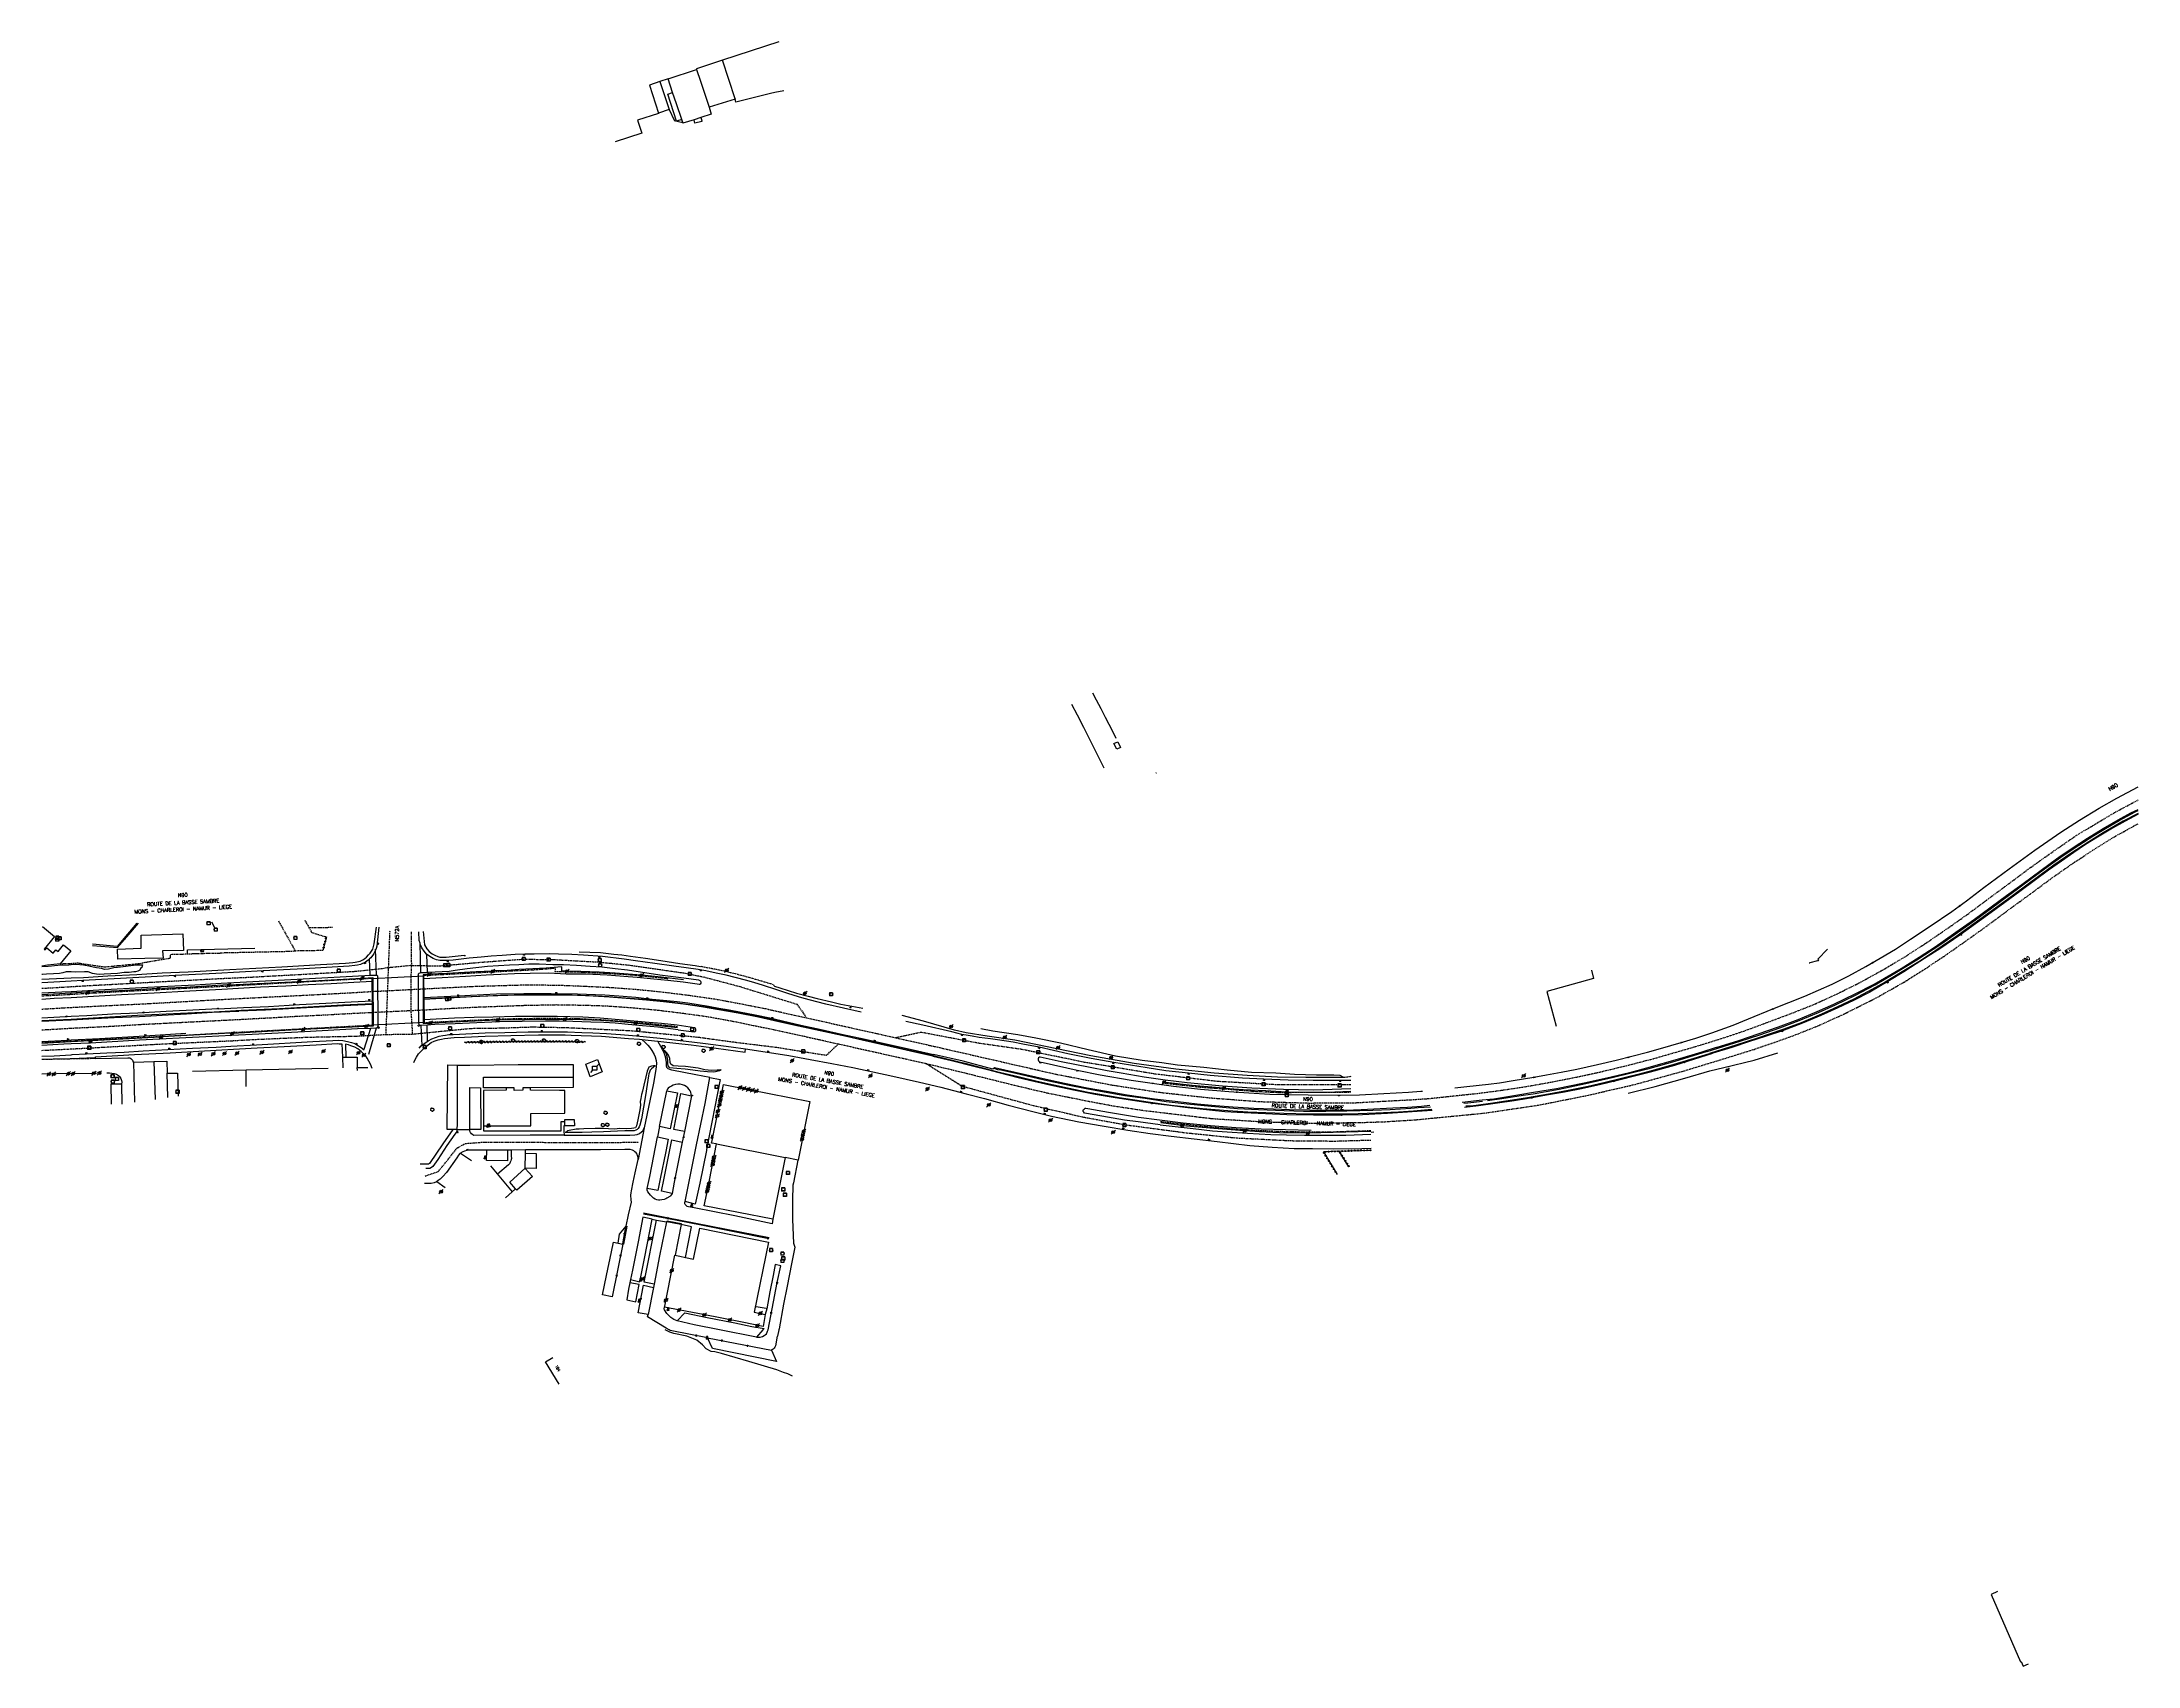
# Model space of a CAD drawing. Header units: millimetres. Extents: x 157000 to 158000, y 123011 to 123785.
import ezdxf
from ezdxf.enums import TextEntityAlignment as Align

# ---------------------------------------------------------------- set-up
doc = ezdxf.new("R2010")
doc.units = ezdxf.units.MM
doc.linetypes.add('DASHED', pattern=[0.75, 0.5, -0.25])
doc.layers.get('0').update_dxf_attribs({"linetype": 'CONTINUOUS'})
for name, color, linetype in [('W0001', 6, 'DASHED'), ('W0004', 5, 'CONTINUOUS'), ('W0006', 2, 'CONTINUOUS'), ('W0008', 7, 'CONTINUOUS'), ('W0010', 4, 'CONTINUOUS'), ('W0014', 7, 'CONTINUOUS'), ('W0016', 2, 'CONTINUOUS'), ('W0017', 7, 'CONTINUOUS'), ('W0020', 2, 'CONTINUOUS'), ('W0100', 7, 'CONTINUOUS'), ('W0101', 7, 'CONTINUOUS'), ('W0104', 1, 'CONTINUOUS'), ('W0112', 1, 'DASHED'), ('W0120', 7, 'CONTINUOUS'), ('W0211', 2, 'CONTINUOUS'), ('W0214', 2, 'CONTINUOUS'), ('W0300', 7, 'CONTINUOUS'), ('W0303', 7, 'CONTINUOUS'), ('W0310', 3, 'CONTINUOUS'), ('W0323', 7, 'CONTINUOUS'), ('W0401', 7, 'CONTINUOUS'), ('W0402', 7, 'CONTINUOUS'), ('W0420', 7, 'CONTINUOUS'), ('W0438', 7, 'CONTINUOUS'), ('W0439', 7, 'CONTINUOUS'), ('W0473', 7, 'CONTINUOUS'), ('W0600', 7, 'CONTINUOUS'), ('W0856', 7, 'CONTINUOUS'), ('W0989', 7, 'CONTINUOUS'), ('W0990', 7, 'CONTINUOUS'), ('W0991', 7, 'CONTINUOUS'), ('W1102', 7, 'CONTINUOUS')]:
    doc.layers.add(name, color=color, linetype=linetype)
doc.styles.get("Standard").update_dxf_attribs({"font": 'romans.shx', "width": 0.85})

# ---------------------------------------------------------------- blocks, each defined once
blk = doc.blocks.new('T473')
for p, q in [((-0.166667, 0.166667), (0.166667, -0.166667)), ((-0.166667, -0.166667), (0.166667, 0.166667)), ((0.500001, 0.500001), (1.000002, 1.000002)), ((-1.000002, -1.000002), (-0.500001, -0.500001))]:
    blk.add_line(p, q)
blk.add_ellipse((0, 0), major_axis=(0.471405, 0.471405), ratio=1, start_param=5.4977871438, end_param=11.780972451)
blk = doc.blocks.new('T420')
for p, q in [((0.7, 0.7), (-0.8, 0.7)), ((-0.8, 0.7), (-0.8, -0.8)), ((0.7, 0.7), (0.7, -0.8)), ((0.7, -0.8), (-0.8, -0.8))]:
    blk.add_line(p, q)
blk.add_ellipse((0, 0), major_axis=(-0.53, 0.53), ratio=1, start_param=3.926990816990981, end_param=10.21017612417057)
blk = doc.blocks.new('T401')
for p, q in [((-0.3, 0.3), (0, 0.3)), ((-0.3, -0.25), (-0.3, 0.3)), ((-0.3, 0.15), (0, 0.15)), ((-0.3, 0), (0, 0)), ((0, 0.3), (0, -0.25)), ((-0.3, -0.15), (0, -0.15)), ((-0.3, -0.25), (-0.3, -0.3)), ((-0.3, -0.3), (0, -0.3)), ((0, -0.3), (0, -0.25))]:
    blk.add_line(p, q)
blk = doc.blocks.new('T300')
for p, q in [((-0.8, 0.5), (-0.9, 0.3)), ((-0.9, 0.3), (-0.9, 0.2)), ((-0.9, 0.2), (-0.7, 0.1)), ((-0.7, 0.6), (-0.8, 0.5)), ((-0.8, -0.1), (-0.7, 0.1)), ((-0.6, 0.7), (-0.7, 0.6)), ((-0.7, 0.1), (-0.7, 0.1)), ((-0.5, 0.7), (-0.6, 0.7)), ((-0.3, 0.6), (-0.5, 0.7)), ((-0.3, 0.6), (-0.2, 0.7)), ((-0.2, 0.6), (-0.3, 0.6)), ((-0.2, 0.7), (-0.1, 0.8)), ((-0.1, 0.8), (0.1, 0.8)), ((0.1, 0.8), (0.2, 0.7)), ((0.2, 0.7), (0.3, 0.6)), ((0.3, 0.6), (0.4, 0.5)), ((0.5, 0.5), (0.3, 0.5)), ((0.4, 0.5), (0.4, 0.5)), ((0.6, 0.4), (0.5, 0.5)), ((0.6, 0.4), (0.7, 0.3)), ((0.7, 0.3), (0.7, 0.2)), ((0.7, 0.2), (0.7, 0.1)), ((0.7, 0.1), (0.7, -0.2)), ((-0.8, -0.2), (-0.8, -0.1)), ((-0.7, -0.3), (-0.8, -0.2)), ((-0.8, -0.2), (-0.8, -0.2)), ((-0.7, -0.4), (-0.7, -0.3)), ((-0.5, -0.5), (-0.7, -0.4)), ((-0.4, -0.5), (-0.5, -0.5)), ((-0.4, -0.5), (-0.3, -0.5)), ((-0.3, -0.5), (-0.3, -0.4)), ((-0.3, -0.6), (-0.3, -0.5)), ((-0.3, -0.5), (-0.3, -0.5)), ((-0.2, -0.7), (-0.3, -0.6)), ((-0.1, -0.8), (-0.2, -0.7)), ((0.1, -0.8), (-0.1, -0.8)), ((0.2, -0.7), (0.1, -0.8)), ((0.3, -0.5), (0.2, -0.5)), ((0.3, -0.6), (0.2, -0.7)), ((0.2, -0.7), (0.2, -0.7)), ((0.5, -0.4), (0.3, -0.5)), ((0.3, -0.5), (0.3, -0.6)), ((0.3, -0.5), (0.3, -0.5)), ((0.6, -0.3), (0.5, -0.4)), ((0.7, -0.2), (0.6, -0.3)), ((0.6, -0.3), (0.6, -0.3))]:
    blk.add_line(p, q)
blk = doc.blocks.new('T856')
for p, q in [((-0.125, 0), (0.125, 0)), ((0, 0.125), (0, -0.125))]:
    blk.add_line(p, q)
blk.add_ellipse((0, 0), major_axis=(-0.177, 0.177), ratio=1, start_param=3.9269908, end_param=10.2101761)
blk = doc.blocks.new('T600')
for p, q in [((-0.999999, 0.999999), (0.999999, 0.999999)), ((-0.999999, -0.999999), (-0.999999, 0.999999)), ((0.999999, 0.999999), (1.999998, 1.999998)), ((0.999999, 0.999999), (0.999999, -0.999999)), ((-0.999999, -0.999999), (-1.999998, -1.999998)), ((0.999999, -0.999999), (-0.999999, -0.999999))]:
    blk.add_line(p, q)
blk = doc.blocks.new('T303')
for p, q in [((-0.8, 0), (-0.3, 0.2)), ((-0.3, -0.2), (-0.8, 0)), ((-0.3, 0.2), (0, 0.8)), ((0, 0.8), (0.3, 0.2)), ((0.3, 0.2), (0.8, 0)), ((0.8, 0), (0.3, -0.2)), ((-0.5, -0.6), (-0.3, -0.2)), ((0, -0.3), (-0.5, -0.6)), ((0.6, -0.6), (0, -0.3)), ((0.3, -0.2), (0.6, -0.6))]:
    blk.add_line(p, q)
blk = doc.blocks.new('T438')
for p, q in [((-0.4, 0.2), (0.4, 0.2)), ((-0.4, -0.2), (-0.4, 0.2)), ((0.15, 1.1), (-0.3, 1.1)), ((-0.3, 1.1), (-0.3, 0.5)), ((-0.3, 0.5), (0.15, 0.5)), ((0.3, 0.65), (0.3, 0.95)), ((0.4, 0.2), (0.4, -0.2))]:
    blk.add_line(p, q)
at = {"flags": 128}
for points in [[(-0.4, -0.2), (0.4, 0.2)], [(0.4, -0.2), (-0.4, -0.2)]]:
    blk.add_lwpolyline(points, dxfattribs=at)
for centre, major_axis, start_param, end_param in [((0.15, 0.95), (0.106, -0.106), 0.785398, 2.356194), ((0.15, 0.65), (0.106, 0.106), 3.926991, 5.497787)]:
    blk.add_ellipse(centre, major_axis=major_axis, ratio=1, start_param=start_param, end_param=end_param)
blk = doc.blocks.new('t323o')
at = {"color": 0, "linetype": 'Continuous'}
for radius in [0.25, 0.15]:
    blk.add_circle((0, 0), radius, dxfattribs=at)
blk = doc.blocks.new('t310o')
at = {"color": 0, "linetype": 'Continuous'}
for centre, start, end in [((-0.5, 0.4), 216.8699, 323.1304), ((0.5, -0.4), 36.8699, 143.1303)]:
    blk.add_arc(centre, 0.625, start, end, dxfattribs=at)

msp = doc.modelspace()

# ---------------------------------------------------------------- linework, layer by layer
at = {"layer": 'W0001'}
for points in [[(157407.4, 123310.2), (157426.2, 123306), (157483.5, 123292.9), (157509.9, 123287.8), (157533.3, 123284.2), (157557, 123281.6), (157580.7, 123279.8), (157604.6, 123279.1), (157625.7, 123279.2), (157651.9, 123280.6), (157661.2, 123281.2), (157684.9, 123283.7), (157696.4, 123285.2), (157708.3, 123287), (157720.1, 123289.1), (157731.7, 123291.4), (157743.4, 123293.9), (157757.4, 123297.3), (157769, 123300.3), (157789.1, 123306.1), (157802.9, 123310.4), (157811.9, 123313.4), (157823, 123317.5), (157834, 123321.6), (157845.1, 123326), (157856.1, 123331), (157867, 123336.4), (157877.9, 123342.4), (157888.4, 123348.6), (157898.8, 123355.3), (157908.7, 123362.1), (157918.8, 123369.2), (157928.6, 123376.5), (157938.5, 123383.8), (157948.4, 123391.2), (157958.4, 123398.3), (157970.7, 123406.8), (157989.3, 123417.9), (158000, 123423.6)], [(157421.6, 123298), (157442.2, 123293), (157465.2, 123287.3), (157479.2, 123284), (157499.6, 123279.9), (157511.4, 123277.7), (157525.5, 123275.6), (157558.2, 123271.7), (157581.9, 123270.2), (157605.4, 123269.5), (157629.1, 123269.8), (157640.8, 123270.2), (157655.2, 123271.1), (157688.1, 123274.3), (157714, 123278.1), (157737.1, 123282.7), (157760.1, 123288), (157782.9, 123294.3), (157803, 123300.4), (157816.8, 123304.7), (157827.9, 123308.5), (157836.8, 123311.7), (157847.7, 123316.1), (157858.6, 123321), (157875, 123329.2), (157887.8, 123336.4), (157898.6, 123343.2), (157908.6, 123349.9), (157918.6, 123356.9), (157928.5, 123364), (157938.3, 123371.3), (157948.2, 123378.5), (157957.9, 123385.7), (157968, 123392.8), (157978.2, 123399.5), (157988.8, 123406.1), (157999.6, 123412.1), (158000, 123412.3)], [(157165.9, 123361), (157164, 123311.8)], [(157176.4, 123344.7), (157176.3, 123360.8)], [(157014, 123334.6), (157018.4, 123334.9), (157051.9, 123336.7), (157085.5, 123338.5), (157096.9, 123339), (157119.2, 123340.2), (157149.2, 123341.9), (157163.6, 123343.4)], [(157176.4, 123344.7), (157163.6, 123343.4)], [(157176.9, 123312), (157176.2, 123322.7), (157176.1, 123338), (157176.4, 123344.7)], [(157176.4, 123344.7), (157189.8, 123344.5), (157210.1, 123346.3), (157229.4, 123347.7)], [(157229.4, 123347.7), (157244.3, 123347.5), (157266.1, 123346.3), (157280.7, 123344.8), (157306.3, 123341.1), (157315.8, 123339.2), (157333.1, 123334.6), (157360.2, 123326.2), (157364.8, 123319.7)], [(157000, 123333.8), (157014, 123334.6)], [(157014, 123324.7), (157023.8, 123325.2), (157048.5, 123326.4), (157071.7, 123327.7), (157085.8, 123328.5), (157095.6, 123329), (157110.7, 123329.8), (157123, 123330.4), (157147.6, 123331.7), (157157.4, 123332.3), (157184.9, 123333.7), (157207.1, 123334.8), (157231.8, 123335.5)], [(157231.8, 123335.5), (157246.9, 123335.3), (157259.4, 123334.8), (157271.8, 123334.2), (157283.9, 123333.3), (157296.4, 123332), (157308.7, 123330.5), (157320.6, 123328.8), (157333.1, 123326.5), (157345.2, 123324.1), (157364.8, 123319.7)], [(157000, 123323.9), (157014, 123324.7)], [(157014, 123314.8), (157032.4, 123315.7), (157047.3, 123316.6), (157094.7, 123319), (157109.5, 123319.8), (157121.8, 123320.5), (157134.2, 123321.1), (157146.6, 123321.8), (157183.6, 123323.6), (157196.1, 123324.3), (157208.2, 123324.9), (157230.3, 123325.7)], [(157230.3, 123325.7), (157245.4, 123326), (157258.2, 123325.8), (157270.1, 123325.4), (157282.3, 123324.5), (157293.9, 123323.4), (157306, 123321.9), (157317.1, 123320.4), (157329.2, 123318.2), (157349.7, 123314), (157363.8, 123310.9), (157380, 123307.3)], [(157000, 123314), (157007.4, 123314.4), (157014, 123314.8)], [(157014, 123304.9), (157028.8, 123305.7), (157059.6, 123307.4), (157090.5, 123308.8), (157100.8, 123309.4), (157126.4, 123310.5), (157149.9, 123311), (157164, 123311.8)], [(157164, 123311.8), (157176.9, 123312)], [(157176.9, 123312), (157204.6, 123314.7), (157219.2, 123314.9), (157234, 123315.4)], [(157234, 123315.4), (157250.2, 123315.1), (157281.4, 123313.6), (157313.3, 123310.5), (157329.9, 123308.2), (157350.5, 123305.7), (157362.8, 123303.7), (157374.3, 123301.9), (157380, 123307.3)], [(157364.8, 123319.7), (157398.1, 123312.3)], [(157398.1, 123312.3), (157407.4, 123310.2)], [(157624.5, 123287.8), (157624.5, 123287.8), (157590.3, 123287.7), (157560.5, 123289.4), (157531, 123292.9), (157497.4, 123298.5), (157467.7, 123304.6), (157446.8, 123307.6), (157419.4, 123312.8), (157407.4, 123310.2)], [(157000, 123304.2), (157014, 123304.9)], [(157380, 123307.3), (157384.3, 123306.3), (157407.4, 123301.2), (157421.6, 123298)], [(157634, 123261.3), (157616.8, 123260.8), (157595.6, 123261), (157570, 123262.3), (157546.3, 123264.7), (157517.4, 123268.5), (157497.1, 123272.2), (157473.7, 123277.6), (157462.2, 123280.7), (157438.8, 123287.1), (157421.6, 123298)], [(157182.9, 123244.3), (157189, 123246.4), (157194.5, 123253.1), (157198, 123257.6), (157201.9, 123259.8), (157211.2, 123260.5), (157230.2, 123260.4), (157250.5, 123260.3), (157266.7, 123260.3), (157284.7, 123260.4)]]:
    msp.add_lwpolyline(points, dxfattribs=at)
at = {"layer": 'W0004'}
for points in [[(157045.3, 123364.8), (157039.1, 123357.5), (157035.9, 123353.8), (157024.1, 123354.8)], [(157024.2, 123354.2), (157036, 123353.2), (157041.5, 123359.4), (157046, 123364.9)], [(157277.1, 123211.9), (157278.6, 123220.1)], [(157279, 123220.4), (157277.4, 123211.8)], [(157298.2, 123224.4), (157287, 123226.5)], [(157287, 123226.3), (157298.2, 123224.2)], [(157346.9, 123214.8), (157298.2, 123224.4)], [(157298.2, 123224.2), (157314.5, 123221), (157346.8, 123214.5)]]:
    msp.add_lwpolyline(points, dxfattribs=at)
at = {"layer": 'W0006'}
for points in [[(157044.3, 123279.5), (157043.8, 123298.6), (157053.4, 123298.9)], [(157053.4, 123298.9), (157054, 123280.8)], [(157059.8, 123293.3), (157064.7, 123293.3), (157065, 123282.4)], [(157060, 123281.7), (157059.8, 123293.3)], [(157150.4, 123296), (157155.5, 123296), (157155.5, 123296)], [(157150.5, 123294.6), (157150.4, 123296)], [(157221.4, 123286.4), (157210.7, 123286.3), (157210.6, 123291.5), (157210.9, 123291.5), (157253.5, 123291.4), (157253.4, 123286.5), (157233.1, 123286.4)], [(157309.7, 123246.5), (157312.3, 123259.1), (157316.4, 123278.9), (157318.7, 123291.3), (157323.6, 123290.3), (157317, 123256.9)], [(157033.2, 123278.6), (157033, 123288.2), (157038, 123288.2), (157038.2, 123278.6)], [(157290, 123244.1), (157293.7, 123262.9)], [(157293.7, 123262.9), (157298.8, 123261.9), (157297.6, 123256), (157295, 123242.9)], [(157296.7, 123242.5), (157300.5, 123261.5), (157305.4, 123260.5)], [(157305.4, 123260.5), (157301.7, 123241.3)], [(157199.7, 123255.2), (157204.9, 123251.7)], [(157222.1, 123256.6), (157222.1, 123251.6), (157212.1, 123251.7), (157212.2, 123256.6)], [(157317, 123256.9), (157317, 123256.5), (157313.8, 123240.9), (157311.7, 123230.9), (157306.8, 123232.1), (157309.7, 123246.5)], [(157188.4, 123241.6), (157192.3, 123238.8)], [(157295, 123242.9), (157293.9, 123237.4), (157288.8, 123238.4), (157290, 123244.1)], [(157301.7, 123241.3), (157300.6, 123236), (157295.5, 123237), (157296.7, 123242.5)], [(157285.2, 123193.9), (157287.4, 123205), (157291.1, 123223.7), (157286.7, 123224.6), (157284.4, 123212.9), (157281.8, 123199.4), (157280.8, 123194.9)], [(157307, 123205.5), (157309.9, 123220.1), (157305, 123221.1), (157302.1, 123206.5)], [(157280.5, 123193.3), (157279.9, 123190.3), (157279, 123185.2), (157283.3, 123184.3), (157284.9, 123192.5)], [(157284.9, 123192.5), (157280.5, 123193.3)], [(157280.8, 123194.9), (157285.2, 123193.9)], [(157303, 123175.2), (157306.7, 123179), (157317.4, 123176.8), (157330.6, 123174.3), (157338.6, 123172.6), (157344.5, 123171.6), (157343.9, 123171)], [(157323.3, 123171), (157311.1, 123173.4), (157303, 123175.2)], [(157343.9, 123171), (157340.9, 123167.5), (157323.3, 123171)]]:
    msp.add_lwpolyline(points, dxfattribs=at)
for points in [[(157197.8, 123266.4), (157196, 123266.4), (157193.4, 123266.4), (157193.6, 123297.3), (157198.1, 123297.2), (157198.1, 123276.4), (157198.1, 123268.2)], [(157204.2, 123266.4), (157204.2, 123286.5), (157209.3, 123286.4), (157209.4, 123266.4)], [(157298.2, 123284.9), (157303.2, 123284), (157299.7, 123266.8), (157294.7, 123267.9)], [(157304.8, 123283.7), (157309.9, 123282.6), (157306.5, 123265.5), (157301.5, 123266.5)], [(157230.7, 123255.2), (157235.8, 123255.1), (157235.8, 123247.9), (157230.6, 123248), (157230.6, 123247.9), (157234.1, 123244), (157226.5, 123237.5), (157225.9, 123238.2), (157223.2, 123241.3), (157230.6, 123248)], [(157293.2, 123223.3), (157297.9, 123222.4), (157294.7, 123206.3), (157292.1, 123192.7), (157287.3, 123193.6)], [(157274.9, 123212.3), (157277.2, 123211.8), (157272.1, 123186.7), (157267.5, 123187.6), (157269.4, 123196.8), (157271.7, 123208.1), (157272.6, 123212.7)], [(157287, 123192.2), (157291.7, 123191.2), (157289.2, 123178.3), (157284.4, 123179.1)], [(157317.6, 123167.2), (157348, 123161.2), (157350.4, 123155.8), (157319.9, 123162)]]:
    msp.add_lwpolyline(points, close=True, dxfattribs=at)
at = {"layer": 'W0008'}
for points in [[(157796.6, 123312.6), (157806.8, 123316.2), (157814.2, 123319.3), (157825.7, 123324), (157841, 123330.1), (157854, 123335.8), (157862, 123339.7), (157870.1, 123344.2), (157877, 123348.2), (157884.2, 123352.5), (157891.5, 123357.2), (157900.8, 123363.5), (157911.2, 123370.5), (157918.1, 123375.5), (157926.4, 123381.8), (157938.5, 123390.7), (157950.8, 123399.6), (157963.1, 123408.2), (157972, 123414), (157981.5, 123419.7), (157989.9, 123424.4), (158000, 123429.8)], [(158000, 123416.8), (157993.8, 123413.5), (157987.8, 123410.1), (157980.7, 123405.8), (157974.9, 123402.3), (157969.3, 123398.6), (157963.5, 123394.5), (157957.2, 123390.1), (157950.4, 123385.1), (157943.6, 123380), (157936.5, 123374.7), (157928.1, 123368.6), (157914.9, 123359.2), (157905.4, 123352.7), (157899.8, 123349.1), (157894.2, 123345.4), (157888.2, 123341.6), (157880.6, 123337), (157872, 123332), (157864.2, 123328), (157856.7, 123324.5), (157848.7, 123320.9), (157839.9, 123317.2), (157830.3, 123313.6), (157822.5, 123310.9), (157814.1, 123308.2), (157806.2, 123305.6), (157797.1, 123302.8)], [(157798.7, 123305.5), (157809.5, 123308.9), (157828.5, 123315.4), (157837.8, 123318.9), (157846.9, 123322.7), (157854.9, 123326.2), (157865.1, 123331.1), (157874.1, 123335.8), (157887, 123343.3), (157895.5, 123348.7), (157903.2, 123353.6), (157913.1, 123360.5), (157921.9, 123366.8), (157937.3, 123378), (157944.5, 123383.3), (157958, 123393.3), (157962.8, 123396.8), (157969.1, 123401), (157975.9, 123405.4), (157983.3, 123410), (157990.5, 123414.1), (157996.5, 123417.4), (158000, 123419.1)], [(157306.3, 123338.8), (157313.2, 123337.8), (157313.8, 123337.6), (157314.2, 123337.2), (157314.4, 123336.7), (157314.3, 123336.2), (157314, 123335.8), (157313.7, 123335.6), (157313.5, 123335.6), (157312.6, 123335.7), (157305.9, 123336.7), (157298.6, 123337.5), (157291.9, 123338.2), (157283.9, 123339), (157277.6, 123339.4), (157269.6, 123340), (157259.5, 123340.5), (157250.1, 123340.6), (157241.8, 123341), (157232.9, 123340.9), (157225.4, 123340.7), (157219, 123340.4), (157212, 123340), (157202.1, 123339.4), (157190.9, 123338.8), (157182.1, 123338.3)], [(157085.8, 123333.2), (157070.5, 123332.4), (157053.6, 123331.5), (157038, 123330.7), (157014, 123329.3)], [(157157.6, 123337.1), (157148.8, 123336.6), (157138, 123336), (157127, 123335.4), (157116.3, 123334.8), (157104.2, 123334.3), (157085.8, 123333.2)], [(157182.2, 123329.4), (157195.1, 123330), (157198.9, 123330.2), (157204.5, 123330.5), (157216.9, 123331.1), (157229.9, 123331.4), (157242.9, 123331.4), (157255.5, 123331.2), (157264.1, 123330.9), (157268.6, 123330.7), (157275.2, 123330.2), (157283.3, 123329.5), (157291.1, 123328.7), (157298.2, 123328), (157303.1, 123327.5), (157308.2, 123326.8), (157313, 123326), (157318, 123325.3), (157322.9, 123324.4), (157327.8, 123323.6), (157332.8, 123322.6), (157340.2, 123321.2), (157347.2, 123319.7), (157362.1, 123316.3), (157371.8, 123314.2), (157381.5, 123312), (157390.5, 123310), (157415.6, 123304.4), (157425.4, 123302.3)], [(157425, 123301.5), (157416.4, 123303.4), (157410.2, 123304.8), (157404.6, 123306.1), (157391.3, 123309), (157383.9, 123310.8), (157361, 123315.8), (157351.6, 123317.8), (157341.8, 123320), (157332.2, 123321.9), (157323, 123323.6), (157314.7, 123325), (157306, 123326.2), (157296.5, 123327.3), (157288.4, 123328.2), (157280.7, 123328.8), (157270.8, 123329.6), (157263, 123330), (157255.5, 123330.3), (157245.1, 123330.5), (157232, 123330.5), (157222.2, 123330.3), (157212.8, 123330), (157205.2, 123329.7), (157193.8, 123329.1), (157182.2, 123328.5)], [(157014, 123329.3), (157005.9, 123328.9), (157000, 123328.5)], [(157014, 123320.3), (157008.6, 123320), (157000, 123319.5)], [(157084.1, 123324), (157072, 123323.4), (157059.3, 123322.7), (157045.8, 123322), (157033.6, 123321.4), (157021.4, 123320.7), (157014, 123320.3)], [(157014, 123318.8), (157022.3, 123319.3), (157034.5, 123319.9), (157046.5, 123320.4), (157057.4, 123321), (157069, 123321.7), (157081.2, 123322.4), (157094, 123322.9)], [(157084.1, 123324), (157096.1, 123324.6), (157108.1, 123325.2), (157122.9, 123326), (157135.5, 123326.7), (157147.5, 123327.3), (157157.6, 123327.9)], [(157157.7, 123326.1), (157143.9, 123325.5), (157132.3, 123324.8), (157120.4, 123324.2), (157106.7, 123323.4), (157094, 123322.9)], [(157303.5, 123314), (157311.2, 123313.1), (157311.6, 123313.2), (157312, 123313.5), (157312, 123313.9), (157312, 123314.3), (157311.8, 123314.7), (157311.3, 123315), (157303.1, 123316.2), (157295.6, 123317), (157287.8, 123317.7), (157277.2, 123318.6), (157266.3, 123319.5), (157258, 123320), (157245.8, 123320.4), (157233.6, 123320.4), (157225.9, 123320.4), (157215.3, 123320.1), (157206.2, 123319.9), (157196.8, 123319.5), (157182.3, 123318.8)], [(157000, 123318.1), (157010, 123318.6), (157014, 123318.8)], [(157014, 123309.2), (157027.4, 123309.9), (157049.1, 123311.2), (157068.6, 123312.4)], [(157674.1, 123286.3), (157679.7, 123286.9), (157690.1, 123288.1), (157695.3, 123288.8), (157701.9, 123289.8), (157711.8, 123291.4), (157717.8, 123292.5), (157724.7, 123293.8), (157732.3, 123295.3), (157742.1, 123297.5), (157751, 123299.6), (157766, 123303.4), (157772.2, 123305.1), (157782, 123307.9), (157789, 123310.1), (157796.6, 123312.6)], [(157000, 123308.4), (157012.2, 123309.1), (157014, 123309.2)], [(157335.7, 123304.9), (157345.1, 123303.5), (157356.3, 123301.7), (157366.5, 123299.9), (157376.9, 123297.9), (157386.8, 123296), (157396.4, 123294), (157406, 123291.9), (157418.7, 123289), (157428.8, 123286.6)], [(157425, 123301.5), (157434, 123299.4), (157443.9, 123296.9), (157451.8, 123294.9), (157455.8, 123293.8), (157465.8, 123291.3), (157473.2, 123289.5), (157482.3, 123287.4), (157492.9, 123285.2), (157502.5, 123283.4), (157511, 123281.9), (157520.3, 123280.4), (157529.8, 123279), (157538, 123278), (157546.6, 123276.9), (157564.3, 123275.1), (157570.2, 123274.8), (157580.2, 123274.3), (157593.9, 123273.7), (157606.7, 123273.4), (157620, 123273.5), (157630, 123273.7), (157642, 123274.2), (157663.2, 123275.7)], [(157662.1, 123277.9), (157658.1, 123277.5), (157651.5, 123277), (157644.4, 123276.6), (157629.3, 123275.8), (157621.9, 123275.6), (157614, 123275.6), (157604.9, 123275.7), (157595.2, 123275.8), (157587.6, 123276.1), (157578.2, 123276.5), (157568.2, 123277.2), (157559.8, 123277.8), (157551.2, 123278.6), (157540.7, 123279.8), (157530.8, 123281), (157517.7, 123282.9), (157507.9, 123284.6), (157498.6, 123286.2), (157487.9, 123288.4), (157479.1, 123290.3), (157454.5, 123295.9), (157453.7, 123295.2), (157439.5, 123299.1), (157425.4, 123302.3)], [(157535.8, 123290), (157525.9, 123291.5), (157514.9, 123293.3), (157508.2, 123294.4), (157500, 123296), (157486.3, 123298.8), (157476.2, 123301), (157475.9, 123301), (157475.5, 123300.6), (157475.2, 123300.2), (157475.2, 123299.7), (157475.4, 123299.2), (157475.9, 123298.8), (157477.6, 123298.4), (157493.9, 123294.8), (157504.9, 123292.6), (157519.6, 123290), (157529.7, 123288.5), (157539.9, 123287.2), (157552.7, 123285.7), (157566.3, 123284.6), (157575.7, 123284), (157585.8, 123283.4), (157594.2, 123283.1), (157604, 123283), (157618.4, 123282.9), (157628.5, 123283), (157640.2, 123283.6), (157652, 123284.3), (157657.9, 123284.7), (157658.7, 123284.7)], [(157798.7, 123305.5), (157791.9, 123303.3), (157781.3, 123300.1), (157765.5, 123295.7), (157757.3, 123293.5), (157746.6, 123291), (157735.7, 123288.6), (157722.5, 123285.9), (157711.6, 123284.1), (157704.1, 123282.8), (157692.6, 123281), (157687.1, 123280.4), (157677.5, 123279.4)], [(157678.6, 123277.2), (157685.3, 123277.9), (157702.4, 123280.3), (157708.3, 123281.3), (157717.8, 123283), (157726.3, 123284.5), (157734.5, 123286.1), (157743.1, 123288), (157751.7, 123290), (157761.1, 123292.4), (157767.4, 123294), (157779, 123297.2), (157788.6, 123300.2), (157797.1, 123302.8)], [(157756.7, 123283.8), (157769.6, 123287), (157783.7, 123291), (157795.7, 123294.4), (157802.4, 123296), (157816.9, 123299.6), (157828.1, 123303)], [(157428.8, 123286.6), (157440.9, 123283.5), (157449.6, 123281.2), (157460.9, 123278), (157472.7, 123275), (157481.6, 123272.9), (157494.6, 123270.2), (157506.7, 123268), (157518.1, 123266.1), (157528.7, 123264.6), (157538.8, 123263.3), (157560.6, 123260.8), (157576.2, 123258.8), (157586.9, 123258), (157597.4, 123257.4), (157606.1, 123257.4), (157616.1, 123257.3), (157629.7, 123257.4), (157634.1, 123257.5)], [(157533.4, 123268.7), (157523, 123270.1), (157516.5, 123271), (157505.6, 123272.8), (157497.4, 123274.3), (157497, 123274.7), (157496.7, 123275.1), (157496.7, 123275.6), (157496.9, 123276), (157497.3, 123276.3), (157497.7, 123276.6), (157498, 123276.6), (157498.9, 123276.5), (157508.9, 123274.7), (157523.1, 123272.4), (157533.1, 123271.1), (157544.4, 123269.6), (157557.5, 123268.4), (157569.6, 123267.4), (157581.7, 123266.8), (157593.3, 123266.4), (157605.5, 123266.1)], [(157249.1, 123263.8), (157260.9, 123263.8), (157266.9, 123263.8), (157280.4, 123263.8), (157282.9, 123263.9), (157284, 123264.1), (157285.1, 123264.6), (157286, 123265.3), (157286.6, 123265.9), (157287, 123266.5), (157287.3, 123267.2), (157284.4, 123252.1), (157284.4, 123253.1), (157284.2, 123254), (157283.9, 123254.7), (157283.5, 123255.4), (157282.9, 123255.9), (157282.4, 123256.3), (157281.7, 123256.6), (157280.7, 123256.9), (157278.1, 123257), (157266.4, 123256.8), (157249.9, 123256.7), (157241.1, 123256.7), (157230.7, 123256.7), (157223.6, 123256.6), (157222.1, 123256.6), (157212.5, 123256.6), (157203.3, 123256.6), (157202.7, 123256.5), (157201.6, 123256.2), (157200.8, 123255.9), (157199.4, 123255), (157198.7, 123254.2), (157197.9, 123253), (157193, 123245.9), (157191.3, 123244), (157190, 123242.8), (157189.1, 123242.1), (157188.2, 123241.5), (157187.1, 123241.1), (157185.7, 123240.8), (157182.5, 123240.7), (157182.5, 123240.7), (157182.5, 123240.7)], [(157197.8, 123266.4), (157204.2, 123266.4)]]:
    msp.add_lwpolyline(points, dxfattribs=at)
at = {"layer": 'W0010'}
for points in [[(157794.5, 123303.6), (157810.2, 123308.6), (157819.6, 123311.6), (157829.1, 123315), (157838.3, 123318.5), (157847.5, 123322.2), (157855.7, 123325.9), (157864.8, 123330.4), (157874.6, 123335.5), (157883.1, 123340.5), (157894.4, 123347.4), (157905.9, 123354.8), (157913.9, 123360.4), (157922.4, 123366.5), (157930.2, 123372.2), (157938.2, 123378.1), (157949.3, 123386.3), (157957.1, 123392), (157964.2, 123397.1), (157971.7, 123402.1), (157978.9, 123406.7), (157984.4, 123410), (157991, 123413.8), (157998.6, 123417.9), (158000, 123418.6)], [(158000, 123417.2), (157992.9, 123413.5), (157983.3, 123408), (157976.5, 123403.7), (157967.9, 123398.1), (157959.8, 123392.5), (157953.8, 123388.1), (157946.3, 123382.5), (157937.7, 123376.2), (157913, 123358.3), (157903.5, 123351.8), (157895.4, 123346.5), (157887.5, 123341.7), (157879.3, 123336.7), (157873, 123333.2), (157864.4, 123328.7), (157856.6, 123325), (157848.9, 123321.4), (157839.3, 123317.4), (157830.6, 123314.2), (157818.4, 123310), (157808.6, 123306.8), (157795.5, 123302.7)], [(157184.5, 123340.4), (157181.8, 123340.2), (157181.9, 123317), (157185.2, 123317.2)], [(157214.7, 123342), (157207.2, 123341.6), (157193.2, 123340.9), (157185.1, 123340.5)], [(157250.2, 123341.9), (157248, 123341.9), (157248.1, 123344), (157240.5, 123343.4), (157227.7, 123342.7), (157222, 123342.3), (157215.3, 123342.1)], [(157285.8, 123340.1), (157273.5, 123341), (157265.8, 123341.5), (157257.1, 123341.8), (157250.8, 123341.9)], [(157306, 123337.8), (157295.4, 123339.1), (157286.2, 123340)], [(157014, 123331.5), (157000, 123330.7)], [(157021.2, 123331.9), (157014, 123331.5)], [(157055.1, 123333.7), (157036.8, 123332.6), (157022.1, 123331.9)], [(157088.8, 123335.4), (157068.2, 123334.2), (157055.7, 123333.7)], [(157089.3, 123335.4), (157122.5, 123337.1)], [(157123.2, 123337.1), (157152.6, 123338.7)], [(157153.3, 123338.7), (157157.9, 123338.9), (157158, 123315.8), (157155, 123315.7)], [(157182.2, 123328.8), (157204.8, 123329.9), (157218.7, 123330.5), (157231.7, 123330.8), (157242, 123330.9), (157252.9, 123330.7), (157261, 123330.4), (157270.5, 123329.9), (157278.4, 123329.3), (157289.2, 123328.4), (157300.9, 123327.2), (157311.5, 123325.8), (157320, 123324.5), (157328.9, 123322.9), (157337.8, 123321.2), (157346, 123319.5), (157367.7, 123314.6), (157377.4, 123312.5), (157387.2, 123310.2), (157392.9, 123309), (157412.4, 123304.6), (157421.2, 123302.7)], [(157079.8, 123322.5), (157045.6, 123320.8), (157014, 123319)], [(157079.7, 123322.5), (157095.1, 123323.3), (157113.3, 123324.2), (157143.4, 123325.9), (157157.7, 123326.6)], [(157014, 123319), (157010.3, 123318.8), (157000, 123318.3)], [(157056.5, 123310.5), (157023.6, 123308.8)], [(157090.2, 123312.4), (157057.3, 123310.6)], [(157124.3, 123314.1), (157091, 123312.3)], [(157154.5, 123315.6), (157125, 123314.2)], [(157185.8, 123317.3), (157217.1, 123318.8)], [(157217.6, 123318.8), (157243, 123319.1), (157249.2, 123319.1)], [(157249.8, 123319.1), (157258, 123318.9), (157266.4, 123318.6), (157275.9, 123317.9), (157282.9, 123317.3)], [(157283.6, 123317.2), (157292.7, 123316.3), (157303.2, 123315.1)], [(157014, 123308.3), (157000, 123307.5)], [(157014, 123300.2), (157005.4, 123300), (157000, 123299.9)], [(157022.8, 123308.8), (157014, 123308.3)], [(157025.2, 123300.6), (157014, 123300.2)], [(157421.2, 123302.7), (157431.1, 123300.4), (157440.9, 123298), (157445.7, 123296.7), (157455.4, 123294.2), (157465.8, 123291.7), (157474.8, 123289.5), (157489.3, 123286.3), (157499.2, 123284.3), (157513.9, 123281.7), (157527.7, 123279.6), (157538.7, 123278.1), (157553.6, 123276.5), (157565.8, 123275.5), (157575.3, 123274.9), (157592.4, 123274.2), (157604.1, 123273.9), (157623.8, 123274), (157636.4, 123274.4), (157647.1, 123274.9), (157654.3, 123275.4), (157663, 123276.1)], [(157679.3, 123277.7), (157681.8, 123277.8), (157691.1, 123279.1), (157707.8, 123281.6), (157718.7, 123283.5), (157728.1, 123285.3), (157737.6, 123287.2), (157745.2, 123288.9), (157753.6, 123290.9), (157763.3, 123293.3), (157766.9, 123294.3), (157776, 123296.8), (157783, 123298.9), (157795.5, 123302.7)], [(157794.5, 123303.6), (157779, 123298.9), (157765.9, 123295.3), (157749.8, 123291.2), (157736.5, 123288.2), (157723.8, 123285.6), (157711.4, 123283.4), (157706.7, 123282.7), (157696.5, 123281.1), (157689.6, 123280.2)], [(157662.4, 123277.2), (157656.5, 123276.8), (157653, 123276.5), (157643.2, 123275.9), (157634.9, 123275.6), (157622.6, 123275.2), (157612.5, 123275.1), (157601.9, 123275.1), (157592.7, 123275.3), (157580.4, 123275.9), (157570.4, 123276.4), (157557.8, 123277.5), (157546.4, 123278.6), (157536.4, 123279.7), (157526.3, 123281.2), (157516.6, 123282.6), (157506.7, 123284.2), (157498.1, 123285.9), (157490, 123287.4), (157478.1, 123290), (157464.6, 123293.1), (157457.4, 123294.8), (157456.1, 123295), (157454.3, 123295.5)], [(157536, 123289.1), (157548.8, 123287.6), (157563.7, 123286.3)], [(157564.3, 123286.2), (157573.1, 123285.6), (157583.9, 123285.1), (157593.6, 123284.5)], [(157594.3, 123284.5), (157604.3, 123284.3), (157613, 123284.3), (157624.4, 123284.7)], [(157687.3, 123279.8), (157680.2, 123279), (157678.3, 123278.9)], [(157543.6, 123268.4), (157533.8, 123269.6)], [(157573.6, 123265.8), (157559, 123266.9), (157544.2, 123268.3)], [(157603.6, 123264.7), (157590.4, 123264.9), (157580.8, 123265.4), (157574.1, 123265.8)], [(157633.9, 123265.5), (157604.1, 123264.7)], [(157635.4, 123265.2), (157634.1, 123265.1)]]:
    msp.add_lwpolyline(points, dxfattribs=at)
at = {"layer": 'W0014'}
for points in [[(157160.8, 123362.9), (157159.7, 123353.9), (157159.7, 123353.9), (157159.7, 123353.9), (157159.4, 123352.8), (157159, 123351.7), (157158.3, 123350.3), (157157.7, 123349.4), (157156.9, 123348.4), (157156.2, 123347.8), (157155.6, 123347.2), (157154.3, 123346.3), (157152, 123345.1), (157150.6, 123344.8), (157149.3, 123344.6), (157146.6, 123344.3), (157124.9, 123343.1), (157105.5, 123342.1), (157083, 123340.9)], [(157089.7, 123342.8), (157114.5, 123344.1), (157132.9, 123345.2), (157144.9, 123345.8), (157148.4, 123346.1), (157149.4, 123346.2), (157151.8, 123346.8), (157153.1, 123347.4), (157154.1, 123348), (157154.9, 123348.7), (157155.8, 123349.7), (157156.6, 123350.6), (157157.9, 123352.5), (157158.2, 123353.7), (157158.5, 123355), (157159.6, 123362.9)], [(157390.8, 123322.5), (157390.8, 123322.5), (157373.9, 123326.3), (157366.1, 123328.3), (157362.6, 123329.3), (157358.8, 123330.4), (157355.3, 123331.5), (157350.2, 123333.2), (157344.2, 123335.2), (157339.6, 123336.5), (157335.6, 123337.7), (157326.4, 123340), (157321.7, 123341), (157316.8, 123342.1), (157313, 123342.7), (157307.3, 123343.6), (157301.5, 123344.4), (157292.4, 123345.7), (157283.2, 123346.9), (157277.8, 123347.7), (157267.4, 123348.9), (157258.4, 123349.6), (157252.8, 123349.9), (157246.4, 123350.1), (157242.1, 123350.2), (157234.9, 123350.1), (157230.4, 123350.1), (157225.8, 123349.9), (157219.6, 123349.5), (157214.3, 123349.1), (157209.5, 123348.6), (157203.8, 123348.1), (157196.2, 123347.2), (157193.2, 123347), (157191.5, 123347), (157189.8, 123347.1), (157188.2, 123347.4), (157186.6, 123348), (157185, 123348.9), (157183.5, 123350.1), (157182.3, 123351.5), (157181.3, 123353.1), (157180.5, 123354.8), (157180.4, 123355.3), (157180, 123356.6), (157179.8, 123360.7), (157179.8, 123360.7), (157179.8, 123360.7)], [(157181.8, 123360.9), (157181.8, 123360.9), (157182.5, 123354.5), (157182.5, 123354.5), (157182.5, 123354.5), (157183.6, 123352.6), (157184.7, 123351.3), (157186.1, 123350.2), (157187.4, 123349.6), (157188.8, 123349), (157189.9, 123348.7), (157191.2, 123348.7), (157192.8, 123348.7), (157201.4, 123349.6), (157201.4, 123349.4), (157202.1, 123349.4)], [(157256.3, 123351.2), (157256.3, 123351.2), (157266.4, 123350.8), (157266.4, 123350.8), (157266.4, 123350.8), (157269, 123350.6), (157272.8, 123350.1), (157276.6, 123349.8), (157280.8, 123349.2), (157287.9, 123348.2), (157295.2, 123347.1), (157304.3, 123345.6), (157311.7, 123344.6), (157314.2, 123344.2)], [(157014, 123338.8), (157019.8, 123339), (157031.4, 123339.7), (157045.2, 123340.4), (157057.3, 123341.1), (157069.8, 123341.7), (157089.7, 123342.8)], [(157083, 123340.9), (157063.5, 123339.9), (157049.3, 123339.1), (157034.5, 123338.3), (157019.5, 123337.5), (157014, 123337.2)], [(157085.5, 123336.2), (157121.7, 123338.1), (157156.9, 123340), (157159.6, 123340.1), (157160, 123340), (157160.1, 123339.7), (157160.3, 123316.4), (157160.3, 123315.6), (157160, 123315.1), (157159.7, 123314.9), (157159.3, 123314.8), (157156.7, 123314.7), (157150.6, 123314.5), (157125.3, 123313.1), (157100.3, 123311.8), (157090.6, 123311.3)], [(157303.5, 123314), (157293.8, 123315.2), (157286.5, 123315.9), (157279.6, 123316.6), (157273.4, 123317.1), (157268, 123317.5), (157261.8, 123317.7), (157253.3, 123318), (157246.8, 123318.2), (157240.2, 123318.2), (157229.1, 123318), (157218.3, 123317.8), (157207.5, 123317.4), (157197.1, 123316.9), (157187.4, 123316.5), (157183.8, 123316.2), (157181, 123316), (157180.5, 123316), (157180.2, 123316.1), (157180, 123316.4), (157179.9, 123316.7), (157179.8, 123317.1), (157179.8, 123317.8), (157179.7, 123327.6), (157179.6, 123340.4), (157179.7, 123340.7), (157180, 123341), (157180.4, 123341.2), (157181, 123341.3), (157183.9, 123341.4), (157184.3, 123341.5), (157194.3, 123342), (157197.1, 123342.5), (157202.8, 123343.2), (157212.6, 123344.3), (157223.1, 123345), (157227.5, 123345.2), (157232.3, 123345.4), (157237.2, 123345.4), (157243.8, 123345.2), (157248.9, 123345.1), (157255.1, 123344.8), (157261.6, 123344.4), (157267.1, 123344), (157273.5, 123343.3), (157279.4, 123342.6), (157294.8, 123340.3), (157306.3, 123338.8)], [(157000, 123338.1), (157007, 123338.5), (157014, 123338.8)], [(157014, 123337.2), (157008.6, 123336.9), (157000, 123336.4)], [(157000, 123331.6), (157009.5, 123332.1), (157014, 123332.3)], [(157014, 123332.3), (157027.1, 123333.1), (157050.5, 123334.3), (157072.9, 123335.4), (157085.5, 123336.2)], [(157349, 123335.5), (157349.1, 123335.2), (157349.5, 123334.9), (157352, 123334.1), (157360, 123331.5), (157365.5, 123330), (157369.9, 123328.9), (157376.6, 123327.3), (157381.1, 123326.3), (157391.7, 123324.4), (157391.7, 123324.4), (157391.7, 123324.4), (157391.7, 123324.4), (157391.7, 123324.4), (157391.7, 123324.4)], [(157420.5, 123318.2), (157410.4, 123320.9), (157410.4, 123320.9), (157410.4, 123320.9), (157410.4, 123320.9), (157410.4, 123320.9)], [(157090.6, 123311.3), (157078.2, 123310.6), (157046.6, 123309), (157023.2, 123307.7), (157014, 123307.3)], [(157177.4, 123298.4), (157177.7, 123299.2), (157178.7, 123300.9), (157179.7, 123302.6), (157182.5, 123305.4), (157184.2, 123306.8), (157185.7, 123307.9), (157187.1, 123308.6), (157189, 123309.2), (157190.6, 123309.6), (157192, 123309.8), (157196.6, 123310.3), (157201.6, 123310.5), (157211.4, 123310.9), (157223.7, 123311.3), (157236.9, 123311.6), (157249.7, 123311.6), (157252.5, 123311.5), (157267, 123310.9), (157279.9, 123309.8), (157285.1, 123309.5), (157286.2, 123309.4), (157293.9, 123308.6), (157295.3, 123308.4), (157302.4, 123307.6), (157309.7, 123306.8), (157321.6, 123305.3), (157335.5, 123303.3), (157335.7, 123304.9)], [(157180, 123305.3), (157180, 123305.3), (157180, 123305.3), (157180, 123305.3), (157180, 123305.3), (157181, 123306.4), (157182.6, 123307.7), (157184.3, 123308.8), (157186, 123309.7), (157187.7, 123310.4), (157189.5, 123311), (157191.2, 123311.3), (157192.5, 123311.5), (157194.1, 123311.7), (157196.2, 123311.8), (157211.5, 123312.5), (157220.8, 123312.8), (157231.9, 123313.1), (157241.3, 123313.1), (157250.8, 123313.1), (157257.5, 123312.8), (157262.8, 123312.6), (157269.4, 123312.2), (157276, 123311.8), (157283.6, 123311.1), (157290, 123310.5), (157294.9, 123310), (157310, 123308.3), (157316.5, 123307.5), (157328.8, 123305.9), (157335.7, 123304.9)], [(157420.2, 123316.2), (157412.2, 123317.9)], [(157624.5, 123289.8), (157624.5, 123289.8), (157606.4, 123289.8), (157594.6, 123290), (157583, 123290.4), (157572.7, 123291), (157557.3, 123292.3), (157547, 123293.3), (157536.1, 123294.5), (157527.2, 123295.8), (157511.3, 123298.4), (157500.5, 123300.4), (157489.5, 123302.6), (157475.8, 123305.7), (157468, 123307.2), (157463.4, 123308.1), (157455.8, 123309.3), (157452.6, 123309.7), (157447.1, 123310.4), (157443.8, 123310.9), (157440.9, 123311.4), (157438.9, 123311.8), (157434.1, 123313), (157420.2, 123316.2)], [(157621.1, 123291.2), (157602.9, 123291.2), (157589.4, 123291.5), (157574.9, 123292.3), (157559.3, 123293.4), (157541, 123295.3), (157521.1, 123298), (157500.4, 123301.6), (157484.1, 123305), (157464.2, 123309), (157451, 123311), (157440.9, 123312.5), (157435.3, 123313.8), (157420.5, 123318.2)], [(157014, 123307.3), (157010.5, 123307.1), (157000, 123306.5)], [(157000, 123301.4), (157005.8, 123301.6), (157014, 123302.1)], [(157014, 123302.1), (157014.5, 123302.2), (157021.3, 123302.5), (157030.9, 123303.1), (157039.2, 123303.4), (157048.3, 123304), (157071.9, 123305.3), (157083.2, 123305.8), (157090.2, 123306.2)], [(157025.6, 123300.3), (157025.5, 123301.2), (157044.1, 123302.3), (157061.2, 123303.1), (157085.8, 123304.4)], [(157085.8, 123304.4), (157102.7, 123305.4), (157115.6, 123306), (157130.8, 123306.9), (157140.8, 123307.5), (157141.8, 123307.4), (157143.1, 123307.3), (157143.4, 123301)], [(157090.2, 123306.2), (157102.3, 123306.9), (157129.3, 123308.4), (157138.8, 123308.9), (157141.5, 123309), (157143.6, 123308.9), (157145.8, 123308.5), (157147.7, 123308), (157148.8, 123307.6), (157150.2, 123306.9), (157152.3, 123305.6), (157153.7, 123304.5)], [(157157.5, 123295.6), (157156.7, 123297.6), (157155.2, 123300.5), (157154.3, 123301.7), (157153.4, 123302.6), (157152.3, 123303.7), (157150.7, 123304.9), (157149.2, 123305.7), (157147.3, 123306.4), (157146.3, 123306.8), (157144.8, 123307.1), (157145, 123300.9)], [(157624.4, 123285.8), (157624.4, 123285.8), (157606.7, 123285.3), (157592.3, 123285.5), (157577.2, 123286.2), (157563.2, 123287.2), (157546.4, 123288.8), (157535.8, 123290)], [(157210.7, 123268.2), (157210.7, 123265.8), (157233.7, 123265.8), (157240.5, 123265.8), (157247.7, 123265.8), (157247.7, 123270.3), (157249.4, 123270.3)], [(157196, 123266.4), (157191.3, 123259.6), (157184.9, 123250.3), (157184.5, 123250), (157184, 123250), (157180.5, 123249.9)], [(157197.9, 123265.5), (157197, 123264.2), (157193.2, 123258.8), (157188.9, 123252.2), (157186.5, 123248.9), (157185.9, 123248.3), (157185, 123247.9), (157183.2, 123247.8), (157183.2, 123247.8)], [(157197.8, 123266.4), (157197.9, 123266.1), (157197.9, 123265.8), (157197.9, 123265.5)], [(157249.1, 123263.8), (157243.8, 123263.7), (157238.4, 123263.7), (157233, 123263.7), (157206.1, 123263.6), (157205.6, 123263.9), (157204.9, 123264.4), (157204.4, 123265), (157204.2, 123265.7), (157204.2, 123266.4)], [(157249.4, 123268.3), (157249, 123268.3), (157249, 123265.7), (157249.1, 123263.8)], [(157533.4, 123268.7), (157549.2, 123266.9), (157558.5, 123265.9), (157565.4, 123265.4), (157575.2, 123264.7), (157586.3, 123264.1), (157593.7, 123263.9), (157602.4, 123263.8), (157611.5, 123263.7), (157622, 123263.8), (157633.9, 123264.3), (157633.9, 123264.3)]]:
    msp.add_lwpolyline(points, dxfattribs=at)
at = {"layer": 'W0016'}
msp.add_lwpolyline([(157304.8, 123221.1), (157298.2, 123222.4), (157298.3, 123222.9), (157304.9, 123221.6)], close=True, dxfattribs=at)
at = {"layer": 'W0017'}
for points in [[(157501.2, 123474.7), (157502.9, 123471.3), (157505.1, 123467.2), (157507.2, 123463.1), (157509, 123459.7), (157510.7, 123456.4), (157512.4, 123453)], [(157506.7, 123438.8), (157504.5, 123443.3), (157502.3, 123447.7), (157500, 123452.2), (157497, 123458.1), (157494, 123464), (157491.3, 123469.2)], [(157069.5, 123350.2), (157069.4, 123352.1), (157101.6, 123352.9)], [(157025.6, 123300.3), (157041, 123300.7), (157042, 123300.6), (157042.4, 123300.3), (157042.8, 123300), (157043.2, 123299.5), (157043.6, 123298.6)], [(157143.4, 123301), (157143.5, 123295.9)], [(157143.4, 123301), (157145, 123300.9), (157150.4, 123301), (157150.4, 123296)], [(157286.2, 123309.4), (157287.8, 123307.9), (157289, 123306.7), (157290, 123305.5), (157290.9, 123304.1), (157292, 123302.3), (157292.6, 123301.1), (157293, 123299.3), (157293.2, 123297.9), (157292.9, 123295.1), (157291.7, 123288.6), (157290, 123280.2), (157287.3, 123267.2)], [(157318.7, 123291.3), (157311.9, 123292.6), (157300.5, 123294.8), (157299.5, 123295.1), (157298.7, 123295.4), (157298.2, 123296), (157298, 123296.8), (157297.9, 123298.5), (157297.7, 123300.5), (157297.4, 123301.6), (157296.6, 123303.8), (157296.1, 123304.7), (157293.9, 123308.6)], [(157031, 123293.5), (157032.3, 123293.5), (157033.4, 123293.4), (157034.5, 123293.2), (157035.6, 123292.8), (157036.5, 123292.2), (157037.1, 123291.6), (157037.6, 123290.8), (157037.9, 123289.9), (157038.1, 123289), (157038, 123288.2)], [(157043.8, 123298.6), (157043.6, 123298.6)], [(157053.4, 123298.9), (157059.6, 123299.1), (157059.8, 123293.3)], [(157198.1, 123297.2), (157204.1, 123297.2), (157227.2, 123297.4), (157253.5, 123297.4), (157253.5, 123291.4)], [(157309.9, 123282.6), (157309.8, 123283.4), (157309.6, 123284.2), (157309.2, 123284.9), (157308.7, 123285.6), (157308.1, 123286.3), (157307.3, 123286.9), (157306.5, 123287.4), (157305.6, 123287.8), (157304.5, 123288.1), (157303.4, 123288.1), (157302.3, 123287.9), (157301.1, 123287.6), (157300.3, 123287.2), (157299.4, 123286.7), (157298.7, 123286.2), (157298.3, 123285.6), (157298.2, 123284.9)], [(157294.7, 123267.9), (157293.7, 123262.9)], [(157306.5, 123265.5), (157305.4, 123260.5)], [(157223.9, 123256.6), (157223.9, 123253.7), (157224, 123252.7), (157223.9, 123252.1), (157223.7, 123251.5), (157223.4, 123250.9), (157223, 123250.1), (157222.6, 123249.7), (157217.3, 123245.1)], [(157230.7, 123255.2), (157230.7, 123256.7)], [(157283, 123245.8), (157284.4, 123252.1)], [(157360.6, 123251.8), (157358.5, 123241.1), (157358.3, 123239.9), (157358.3, 123238.6), (157358.1, 123234.1), (157358.1, 123223.6), (157358.5, 123212.2), (157359.2, 123210.3), (157357.6, 123202.4), (157355.5, 123191.7), (157353.8, 123183.2), (157351.7, 123171.5), (157351.6, 123171)], [(157274.9, 123212.3), (157275.6, 123216.6), (157278.8, 123220.3), (157279.8, 123225.8), (157281.3, 123231.8), (157281.1, 123233), (157281, 123235.1), (157281.1, 123236.3), (157281.3, 123237.3), (157282.1, 123241.4), (157283, 123245.8)], [(157225.9, 123238.2), (157224.3, 123236.8)], [(157300.6, 123236), (157300.4, 123235.5), (157299.9, 123234.9), (157299.5, 123234.5), (157298.2, 123233.7), (157297.6, 123233.4), (157296.8, 123233.1), (157295.8, 123232.9), (157294.8, 123232.8), (157294.2, 123232.8), (157293.3, 123233), (157292.5, 123233.3), (157291.8, 123233.8), (157291.1, 123234.3), (157290.3, 123235.1), (157289, 123236.8), (157288.8, 123237.5), (157288.7, 123237.9), (157288.8, 123238.4)], [(157348.7, 123223.7), (157348.4, 123221.5), (157330.6, 123225.3), (157311.2, 123229.1), (157308.4, 123229.6), (157307.8, 123229.8), (157307.3, 123230.2), (157306.9, 123230.7), (157306.7, 123231.1), (157306.7, 123231.6), (157306.8, 123232.1)], [(157291.1, 123223.7), (157293.2, 123223.3)], [(157346.4, 123171), (157348.4, 123180.9), (157350.8, 123193.5), (157352.5, 123201.5), (157349.8, 123202.1), (157348.8, 123196.8), (157347.2, 123189.1), (157345.8, 123181), (157345.1, 123178.3)], [(157280.8, 123194.9), (157280.5, 123193.3)], [(157292.1, 123192.7), (157291.7, 123191.2)], [(157303, 123175.2), (157301.5, 123175.9), (157300.1, 123176.8), (157299, 123177.8), (157298.1, 123178.8), (157297, 123180.5), (157296.9, 123181), (157297, 123181.8)], [(157299.3, 123171), (157297.8, 123171.8), (157288.9, 123177.2), (157289.2, 123178.3)], [(157317.6, 123167.2), (157300.5, 123170.4), (157299.7, 123170.7), (157299.3, 123171)], [(157340.9, 123167.5), (157341.5, 123167.4), (157342.1, 123167.4), (157342.7, 123167.5), (157343.8, 123167.8), (157344.5, 123168.2), (157345, 123168.6), (157345.6, 123169.1), (157346, 123169.8), (157346.2, 123170.3), (157346.4, 123171)], [(157351.6, 123171), (157350.9, 123168), (157350.8, 123167.9), (157349.9, 123163.3), (157349.7, 123162.7), (157349.3, 123162.2), (157348.9, 123161.8), (157348.5, 123161.5), (157348, 123161.2)]]:
    msp.add_lwpolyline(points, dxfattribs=at)
at = {"layer": 'W0020'}
for points in [[(157159.6, 123340.1), (157159.2, 123352.4)], [(157180.8, 123341.3), (157180.4, 123355.3)], [(157183.9, 123341.4), (157183.6, 123350)], [(157156.6, 123340), (157156.2, 123347.8)], [(157156.7, 123314.7), (157153.5, 123304.7)], [(157155.9, 123302.4), (157159.6, 123314.9)], [(157180.8, 123316), (157181.2, 123306.6)], [(157184, 123308.6), (157183.8, 123316.2)]]:
    msp.add_lwpolyline(points, dxfattribs=at)
at = {"layer": 'W0100', "flags": 128}
msp.add_lwpolyline([(157246.7, 123145.1), (157240.2, 123155.7), (157243.7, 123157.8)], dxfattribs=at)
at = {"layer": 'W0101'}
for points in [[(157531.4, 123436.4), (157531.6, 123436.5), (157531.6, 123436.4)], [(157843.1, 123345.9), (157843.4, 123345.9), (157843.5, 123346.1), (157847.2, 123347), (157847.5, 123347), (157847.7, 123347.2), (157847.2, 123347.7), (157851.8, 123352.4)], [(157739.2, 123342.4), (157740.2, 123338.4), (157717.9, 123332.2), (157722.4, 123315.8)], [(157014, 123293.1), (157000, 123292.8)], [(157014, 123293.1), (157026, 123293.4), (157026, 123293.4)], [(157071.9, 123294.3), (157071.9, 123294.3), (157071.9, 123294.3), (157071.9, 123294.3), (157097.5, 123294.9)], [(157097.5, 123294.9), (157136.5, 123295.7), (157136.5, 123295.7)], [(157319.6, 123260.5), (157325.1, 123288)], [(157325.1, 123288), (157337.3, 123285.6)], [(157337.3, 123285.6), (157366.3, 123279.8), (157360.8, 123251.8), (157354.5, 123253.1)], [(157321.8, 123259.6), (157319.5, 123260), (157319.5, 123260.3), (157319.6, 123260.5)], [(157354.5, 123253.1), (157348.7, 123223.7), (157316, 123230.1), (157317.7, 123238.2), (157321.8, 123259.6)], [(157214, 123249.2), (157224.4, 123236.7), (157221.1, 123233.9)]]:
    msp.add_lwpolyline(points, dxfattribs=at)
for points in [[(157249.4, 123285.1), (157246.9, 123285.1), (157233.1, 123285.2), (157233.1, 123286.4), (157229.4, 123286.3), (157229.4, 123285.2), (157225.3, 123285.1), (157225.3, 123286.4), (157221.4, 123286.4), (157221.4, 123285.2), (157210.6, 123285.1), (157210.6, 123274.2), (157210.7, 123268.2), (157221.5, 123268.2), (157233.2, 123268.2), (157233.2, 123274.1), (157249.4, 123274.2)], [(157346.6, 123212.8), (157339.8, 123179.3), (157345.1, 123178.3), (157344, 123172.5), (157334, 123174.6), (157315.4, 123178.3), (157299.4, 123181.3), (157297, 123181.8), (157297.1, 123182.2), (157298.3, 123188), (157301.9, 123206.5), (157304.3, 123206), (157307, 123205.5), (157310.8, 123204.7), (157313.8, 123219.4)]]:
    msp.add_lwpolyline(points, close=True, dxfattribs=at)
at = {"layer": 'W0104'}
for points in [[(157351.5, 123785.1), (157324.7, 123776.3), (157312.2, 123772.2), (157312.3, 123771.9)], [(157330.8, 123757.9), (157324.7, 123776.3)], [(157298.8, 123767.5), (157294.8, 123766.2), (157289.8, 123764.5), (157289.8, 123764.4), (157294.2, 123751.1), (157294.2, 123751), (157284.2, 123747.7), (157286.2, 123741.6), (157273.4, 123737.4)], [(157294.8, 123766.2), (157299.2, 123752.8), (157294.2, 123751.1)], [(157305.2, 123748.1), (157302.8, 123747.3), (157298.6, 123760.2), (157300.9, 123761)], [(157354, 123761.7), (157349.6, 123761), (157347.6, 123760.5), (157331.1, 123756.4), (157330.8, 123757.9), (157330.8, 123757.8), (157318.3, 123753.9)], [(157299.2, 123752.8), (157301.6, 123747.7), (157301.6, 123747.6), (157305.7, 123746.6)], [(157314.4, 123749.1), (157314.5, 123748.5), (157314.8, 123747.4), (157314.8, 123747.1), (157311.5, 123746.3), (157311.1, 123748)], [(157000.3, 123363.3), (157006, 123358.5), (157001.1, 123352.5)], [(157001.1, 123352.5), (157001.6, 123352.1), (157002.4, 123353.1), (157005.3, 123350.6), (157006.6, 123352.2), (157007.7, 123351.3), (157010.3, 123354.5), (157013.8, 123351.7), (157008.7, 123345.5), (157002.7, 123344.8), (157000, 123344.4)], [(157001.1, 123352.5), (157001.1, 123352.5)], [(157049.1, 123348), (157036.2, 123347.7), (157036.1, 123352.5), (157047.4, 123352.9)], [(157047.3, 123359.2), (157067.3, 123359.7), (157067.6, 123351.8), (157057.6, 123351.7)], [(157047.4, 123352.9), (157047.3, 123359.2)], [(157047.4, 123352.9), (157047.4, 123352.9)], [(157057.6, 123351.7), (157057.8, 123348.2), (157049.1, 123348)], [(157057.6, 123351.7), (157057.6, 123351.7)], [(157049.1, 123348), (157049.1, 123348)], [(157847.7, 123347.2), (157847.7, 123347.2)], [(157933, 123046.1), (157929.9, 123044.8), (157943.9, 123012.7), (157944.2, 123012.8), (157945.2, 123010.6), (157947.7, 123011.7)]]:
    msp.add_lwpolyline(points, dxfattribs=at)
for points in [[(157298.8, 123767.5), (157312.3, 123771.9), (157314.2, 123766.4), (157316.2, 123760.2), (157318.3, 123753.9), (157319.3, 123750.7), (157314.4, 123749.1), (157311.1, 123748), (157305.8, 123746.3), (157305.7, 123746.5), (157305.7, 123746.6), (157305.2, 123748.1), (157302.7, 123755.6), (157300.9, 123761)], [(157511.4, 123450.5), (157513.2, 123451.4), (157514.6, 123448.7), (157512.8, 123447.8)]]:
    msp.add_lwpolyline(points, close=True, dxfattribs=at)
at = {"layer": 'W0112'}
for points in [[(157112.8, 123366), (157120.9, 123351.5)], [(157125.4, 123366.3), (157127.4, 123362.7), (157128.7, 123360.4), (157135, 123358.5), (157135.7, 123358.4)], [(157138.6, 123362.8), (157136, 123362.7), (157127.4, 123362.7)], [(157014, 123345.7), (157017.1, 123345.9), (157030, 123344), (157040, 123345), (157048, 123345.8), (157048, 123346), (157061, 123348.2), (157061.4, 123348.4), (157061.4, 123350), (157069.5, 123350.2), (157072.9, 123350.4), (157085.1, 123350.6)], [(157134, 123351.8), (157121.9, 123351.6), (157120.9, 123351.5), (157117.4, 123351.3), (157085.1, 123350.6)], [(157008.7, 123345.5), (157014, 123345.7)], [(157298.8, 123338.3), (157289.4, 123339.3), (157280, 123340.2), (157269.7, 123340.8), (157254.4, 123341.5), (157244.9, 123341.7), (157245, 123343.3), (157236.1, 123342.6), (157215, 123341.5), (157182, 123339.8)], [(157349, 123335.5), (157337.9, 123338.8), (157326, 123341.9), (157314.2, 123344.2)], [(157014, 123330.8), (157003.2, 123330.2), (157000, 123330.1)], [(157089.4, 123334.8), (157050.2, 123332.8), (157021.7, 123331.3), (157014, 123330.8)], [(157157.6, 123338.5), (157130.4, 123337.1), (157089.2, 123334.8)], [(157014, 123308.6), (157022.9, 123309.1), (157070.6, 123311.6), (157090.3, 123312.7)], [(157090.3, 123312.7), (157112.6, 123313.9), (157135.2, 123315.1), (157157.7, 123316.3)], [(157182.4, 123317.5), (157199.1, 123318.3), (157212, 123318.9), (157222.5, 123319.3), (157235, 123319.5), (157244.7, 123319.5), (157255.3, 123319.4), (157266.1, 123318.9), (157278, 123318), (157291, 123316.9), (157303.2, 123315.6)], [(157000, 123307.9), (157014, 123308.6)], [(157014, 123300.1), (157007.7, 123300), (157000, 123299.8)], [(157025.6, 123300.3), (157015.4, 123300.1), (157014, 123300.1)], [(157624.5, 123291.7), (157621.1, 123291.2)], [(157624.4, 123284.2), (157624.4, 123284.2), (157624.4, 123284.2), (157624.4, 123284.2), (157590, 123284), (157579.1, 123284.5), (157564.3, 123285.7), (157552.1, 123286.6), (157535.8, 123288.4)], [(157533.6, 123270.3), (157546.8, 123268.8), (157558, 123267.7), (157568.6, 123266.8), (157580.2, 123266.1), (157591.7, 123265.6), (157606.2, 123265.3), (157616.3, 123265.4), (157633.9, 123266), (157633.9, 123266), (157633.9, 123266)]]:
    msp.add_lwpolyline(points, dxfattribs=at)
at = {"layer": 'W0120'}
msp.add_lwpolyline([(157157.6, 123338.5), (157182, 123339.8), (157182.2, 123328.8), (157182.4, 123317.5), (157157.7, 123316.3), (157157.7, 123318.8), (157157.7, 123326.4)], close=True, dxfattribs=at)
at = {"layer": 'W0211'}
for points in [[(157014, 123345), (157012.9, 123344.9), (157007.6, 123344.6), (157003, 123344.2), (157000, 123344)], [(157048, 123345), (157047.6, 123344.9), (157046.5, 123344.8), (157044.9, 123344.8), (157037.5, 123343.9), (157036, 123343.7), (157034.3, 123343.6), (157031.8, 123343), (157029.8, 123342.8), (157028.5, 123343.2), (157027.3, 123343.4), (157026, 123343.6), (157024.5, 123343.9), (157022.3, 123344.4), (157019.8, 123344.8), (157016.2, 123345.1), (157014, 123345)], [(157621.1, 123291.2), (157619.4, 123292.3), (157616.4, 123292.4), (157608, 123292.4), (157597.6, 123292.7), (157588.7, 123293.3), (157577.1, 123293.7), (157565.5, 123294.7), (157554.3, 123296.1), (157541.8, 123297.2), (157534.2, 123298.2), (157524.9, 123299.4), (157512.2, 123301.4), (157499.1, 123304.5), (157485.9, 123307.7), (157474.1, 123310), (157465.6, 123311.6), (157453.7, 123313.3), (157447.9, 123314.5)], [(157324, 123294.9), (157323.3, 123294.8), (157322.1, 123294.8), (157319.4, 123294.6), (157316.3, 123295), (157313.1, 123295.7), (157307.1, 123296.5), (157303.6, 123296.7), (157301.2, 123296.9), (157300, 123297.6), (157299.7, 123298.5), (157299.6, 123300.3), (157298.9, 123301.9), (157298.2, 123303), (157297.5, 123303.7), (157296.1, 123304.7)], [(157292.5, 123296.8), (157291.7, 123296.9), (157290.8, 123296.6), (157289.5, 123296.2), (157288.7, 123294.3), (157288.1, 123291.6), (157287.1, 123287.6), (157286.5, 123284.7), (157286.1, 123283.1), (157285.7, 123281.3), (157285.4, 123279.9), (157285.5, 123278.1), (157285.2, 123275.9), (157284.3, 123271.1), (157283.7, 123268.2), (157283.4, 123267.6), (157283.1, 123267.3), (157282.4, 123267.1), (157281.2, 123266.9), (157279.1, 123266.8), (157275.7, 123266.9), (157273.2, 123266.7), (157267.5, 123266.9), (157264, 123267), (157258.6, 123266.8), (157256.3, 123266.6), (157254.9, 123266.6), (157251.6, 123266), (157250.8, 123265.8), (157250.2, 123265.4), (157249.6, 123265)], [(157358, 123148.9), (157355.8, 123149.9), (157353.8, 123150.6), (157350.6, 123151.9), (157337.3, 123155.8), (157324.2, 123159.6), (157321, 123160.4), (157319.2, 123160.6), (157316.9, 123161.9), (157315.2, 123163.8), (157312.5, 123166), (157307.6, 123167.9), (157301.5, 123169.2), (157299.5, 123169.8), (157297.3, 123171)]]:
    msp.add_lwpolyline(points, dxfattribs=at)
at = {"layer": 'W0214'}
for points in [[(157014, 123341.6), (157011.6, 123341.7), (157010, 123341.1), (157008.4, 123340.8), (157005.6, 123340.7), (157002.2, 123340.6), (157000.2, 123340.4), (157000, 123340.4)], [(157048, 123345), (157047.6, 123343.8), (157047.1, 123343.2), (157046.7, 123342.5), (157045.8, 123341.9), (157044.7, 123341.7), (157043.8, 123341.6), (157041.6, 123341.4), (157039.2, 123341.4), (157036, 123340.9), (157032.9, 123340.7), (157029.7, 123340.5), (157027.6, 123340.4), (157026, 123340.5), (157024.1, 123340.9), (157022.1, 123341.6), (157020.3, 123341.6), (157016.2, 123341.5), (157014, 123341.6)], [(157324, 123294.9), (157323.3, 123294.4), (157321.4, 123294), (157320.2, 123293.8), (157317.6, 123293.9), (157314.1, 123294.3), (157310.6, 123294.8), (157306.9, 123295.2), (157302.9, 123295.5), (157299.6, 123295.9), (157298.7, 123296.9), (157298.6, 123298), (157298.6, 123299.6), (157298.3, 123301.2), (157297.9, 123302.7), (157297.2, 123303.6), (157296.1, 123304.7)], [(157292.5, 123296.8), (157291.8, 123296.2), (157290.8, 123295.4), (157290.2, 123294.8), (157289.8, 123293.8), (157289.5, 123293), (157289.3, 123292), (157288.7, 123287.9), (157287.9, 123282.7), (157286, 123271.5), (157285.3, 123268.6), (157285, 123267.8), (157284.5, 123266.9), (157284, 123266.4), (157283.3, 123266.1), (157282.6, 123265.9), (157280.3, 123265.8), (157278.1, 123265.8), (157274.6, 123265.7), (157267.9, 123265.3), (157262.3, 123265.2), (157257.8, 123265.1), (157253.6, 123265.1), (157250.8, 123265), (157249.6, 123265)]]:
    msp.add_lwpolyline(points, dxfattribs=at)
at = {"layer": 'W0310'}
msp.add_lwpolyline([(157201.4, 123308.1), (157223.8, 123308.4), (157245.9, 123308.5), (157258.4, 123308.2)], dxfattribs=at)
at = {"layer": 'W0323'}
for points in [[(157135.7, 123358.4), (157134, 123351.8)], [(157623.5, 123248.7), (157618.8, 123256.1), (157611.4, 123255.8), (157617.9, 123245)], [(157618.8, 123256.1), (157634.1, 123256.6)]]:
    msp.add_lwpolyline(points, dxfattribs=at)
at = {"layer": 'W0402'}
for points in [[(157080.9, 123365.5), (157082.4, 123362.8)], [(157345.5, 123181.1), (157340.8, 123181.9)]]:
    msp.add_lwpolyline(points, dxfattribs=at)
at = {"layer": 'W0439'}
msp.add_lwpolyline([(157249.4, 123271.3), (157253.9, 123271.3), (157254, 123268.2), (157249.4, 123268.2)], close=True, dxfattribs=at)
at = {"layer": 'W0600'}
msp.add_lwpolyline([(157267.3, 123293.9), (157261.6, 123291.6), (157259.5, 123297.6), (157265.1, 123299.8)], close=True, dxfattribs=at)
at = {"layer": 'W1102'}
for points in [[(157097.5, 123287), (157097.5, 123294.9)], [(157321.8, 123259.6), (157354.5, 123253.1)]]:
    msp.add_lwpolyline(points, dxfattribs=at)

# ---------------------------------------------------------------- block references
at = {"layer": 'W0300', "rotation": 359.9999899820874}
for p in [(157209.7, 123308.2), (157224.8, 123308.9), (157239.6, 123308.9), (157255.4, 123308.6), (157284.9, 123307.3), (157296.6, 123305.8), (157315.7, 123304), (157186.3, 123275.9), (157269, 123274.4), (157267.7, 123268.5), (157269.8, 123268.7)]:
    msp.add_blockref('T300', p, dxfattribs=at)
at = {"layer": 'W0303', "rotation": 359.9999899820874}
msp.add_blockref('T303', (157076.4, 123351.7), dxfattribs=at)
at = {"layer": 'W0310'}
for p, rotation in [((157202.9, 123308.1), 0.7737026318227901), ((157204.4, 123308.1), 0.7737026318227901), ((157205.9, 123308.1), 0.7737026318227901), ((157207.4, 123308.1), 0.7737026318227901), ((157208.9, 123308.2), 0.7737026318227901), ((157210.4, 123308.2), 0.7737026318227901), ((157211.9, 123308.2), 0.7737026318227901), ((157213.4, 123308.2), 0.7737026318227901), ((157214.9, 123308.2), 0.7737026318227901), ((157216.4, 123308.3), 0.7737026318227901), ((157217.9, 123308.3), 0.7737026318227901), ((157219.4, 123308.3), 0.7737026318227901), ((157220.9, 123308.3), 0.7737026318227901), ((157222.4, 123308.3), 0.7737026318227901), ((157223.9, 123308.4), 0.4682064766947598), ((157225.4, 123308.4), 0.4682064766947598), ((157226.9, 123308.4), 0.4682064766947598), ((157228.4, 123308.4), 0.4682064766947598), ((157229.9, 123308.4), 0.4682064766947598), ((157231.4, 123308.4), 0.4682064766947598), ((157232.9, 123308.4), 0.4682064766947598), ((157234.4, 123308.5), 0.4682064766947598), ((157235.9, 123308.5), 0.4682064766947598), ((157237.4, 123308.5), 0.4682064766947598), ((157238.9, 123308.5), 0.4682064766947598), ((157240.4, 123308.5), 0.4682064766947598), ((157241.9, 123308.5), 0.4682064766947598), ((157243.4, 123308.5), 0.4682064766947598), ((157244.9, 123308.5), 0.4682064766947598), ((157246.4, 123308.5), 358.5930343004505), ((157247.9, 123308.5), 358.5930343004505), ((157249.4, 123308.5), 358.5930343004505), ((157250.9, 123308.4), 358.5930343004505), ((157252.4, 123308.4), 358.5930343004505), ((157253.9, 123308.4), 358.5930343004505), ((157255.4, 123308.3), 358.5930343004505), ((157256.9, 123308.3), 358.5930343004505), ((157258.4, 123308.2), 358.5930343004505)]:
    msp.add_blockref('t310o', p, dxfattribs=dict(at, rotation=rotation))
at = {"layer": 'W0323'}
for p, rotation in [((157134.4, 123353.2), 255.8880551106439), ((157134.7, 123354.7), 255.8880551106439), ((157135.1, 123356.1), 255.8880551106439), ((157135.5, 123357.6), 255.8880551106439), ((157611.6, 123255.3), 301.2353649764312), ((157612.3, 123255.8), 182.8685145358132), ((157612.4, 123254), 301.2353649764312), ((157613.2, 123252.7), 301.2353649764312), ((157613.8, 123255.9), 182.8685145358132), ((157614, 123251.5), 301.2353649764312), ((157614.7, 123250.2), 301.2353649764312), ((157615.3, 123256), 182.8685145358132), ((157616.8, 123256), 182.8685145358132), ((157618.3, 123256.1), 182.8685145358132), ((157619.4, 123255.3), 122.1522951411813), ((157620.2, 123254), 122.1522951411813), ((157620.3, 123256.2), 1.829058507121847), ((157621, 123252.8), 122.1522951411813), ((157621.8, 123251.5), 122.1522951411813), ((157621.8, 123256.2), 1.829058507121847), ((157622.6, 123250.2), 122.1522951411813), ((157623.3, 123256.3), 1.829058507121847), ((157624.8, 123256.3), 1.829058507121847), ((157626.3, 123256.4), 1.829058507121847), ((157627.8, 123256.4), 1.829058507121847), ((157629.3, 123256.5), 1.829058507121847), ((157630.8, 123256.5), 1.829058507121847), ((157632.3, 123256.6), 1.829058507121847), ((157633.8, 123256.6), 1.829058507121847), ((157615.5, 123248.9), 301.2353649764312), ((157616.3, 123247.6), 301.2353649764312), ((157617.1, 123246.3), 301.2353649764312), ((157623.4, 123249), 122.1522951411813)]:
    msp.add_blockref('t323o', p, dxfattribs=dict(at, rotation=rotation))
at = {"layer": 'W0401'}
for p, rotation in [((157915, 123373), 305.6574747557207), ((157039.3, 123357.1), 272.8791339665465), ((157160.2, 123355), 176.7836179297497), ((157915.5, 123359.4), 125.3936571051672), ((157105.2, 123341.9), 93.11615018216789), ((157154.1, 123345.9), 116.5062969194167), ((157193.6, 123346.9), 94.94377220027991), ((157230.1, 123349.9), 92.0155608200687), ((157266, 123348.9), 85.88718724765316), ((157314.4, 123342.4), 80.15212328840356), ((157873.4, 123345.8), 299.9995133869168), ((157019.5, 123337.4), 93.2070736603991), ((157063.5, 123339.7), 93.02921553441202), ((157198.5, 123330.4), 272.4372685385708), ((157245.3, 123331.5), 269.1696855490692), ((157880.5, 123336.7), 119.8033658355652), ((157011.7, 123320.5), 92.91536994132623), ((157048.4, 123322.4), 92.87744873105427), ((157084, 123324.3), 93.08874746321777), ((157120.3, 123326.1), 272.7796659216636), ((157156.1, 123328.1), 273.4182817788706), ((157288.7, 123329), 264.2163504007059), ((157825.8, 123323.8), 291.8878099738805), ((157049.3, 123311.4), 273.4893294066171), ((157160.5, 123315.1), 156.1095368970915), ((157179.8, 123316), 41.03778825151827), ((157195.2, 123312), 272.9811769927465), ((157238.4, 123313.4), 270.4439461311943), ((157284.2, 123311.3), 264.5052947233542), ((157348.4, 123319.6), 257.1867948390097), ((157439.1, 123311.6), 78.26141764311731), ((157830.2, 123313.4), 109.461257318872), ((157012.4, 123309.4), 273.0078147305096), ((157021.1, 123302.8), 272.7330840315241), ((157060.7, 123304.9), 273.1298019090859), ((157100.7, 123307), 272.9725777845814), ((157150, 123307.2), 244.0764311422778), ((157305.3, 123309), 263.649007567488), ((157346.4, 123303.6), 260.9528996756522), ((157397.2, 123308.7), 257.4985929746208), ((157475.8, 123305.5), 77.43469154597896), ((157756.8, 123300.7), 284.4470360430144), ((157782.3, 123307.8), 287.3048896445853), ((157394.1, 123294.7), 258.3166037503782), ((157476.2, 123298.2), 256.1287097441155), ((157493.9, 123294.4), 259.0574402187036), ((157511.2, 123298.2), 79.65324627142583), ((157547.1, 123293.1), 84.21810758055548), ((157583.1, 123290.2), 87.82712489647686), ((157712, 123291.2), 280.7476211734279), ((157783.8, 123298.5), 287.3492927043795), ((157310, 123282.6), 262.9221593265827), ((157438.4, 123284.4), 255.5817618557592), ((157492.6, 123285.1), 258.1711343814353), ((157529.9, 123288.3), 262.8381001884674), ((157570, 123284.1), 265.9160907869878), ((157618.7, 123282.6), 270.7655455882644), ((157619.4, 123289.6), 91.44581376026296), ((157710.6, 123281.4), 280.1296256573252), ((157749.9, 123289.3), 282.9507533317289), ((157478.3, 123273.9), 256.9310247451602), ((157529.7, 123278.8), 261.866539929979), ((157569.9, 123274.7), 266.7711143578575), ((157620.2, 123273.3), 271.2923853997041), ((157198.1, 123265.2), 146.9042723866119), ((157306, 123262.8), 169.1375080218655), ((157515.8, 123266.8), 260.1973987911787), ((157556.7, 123261.5), 263.5062839345914), ((157203, 123256.9), 96.34019071571072), ((157302.1, 123243.2), 307.7089493936907), ((157298.5, 123224.2), 146.5806170423704), ((157274.3, 123196.9), 47.46005120376559)]:
    msp.add_blockref('T401', p, dxfattribs=dict(at, rotation=rotation))
for p in [(157278.1, 123216.8), (157346.5, 123214.7), (157276.2, 123206.4), (157350.9, 123193.4), (157285.9, 123185.8), (157348.1, 123179), (157312.3, 123168.3), (157324.5, 123165.9), (157336.8, 123163.4)]:
    msp.add_blockref('T401', p, dxfattribs=at)
at = {"layer": 'W0420'}
for p, rotation in [((157079.5, 123364.8), 359.9999899820874), ((157082.9, 123361.8), 359.9999899820874), ((157007.3, 123357), 359.9999899820874), ((157007.4, 123357.9), 359.9999899820874), ((157008.5, 123357.7), 359.9999899820874), ((157120.9, 123357.8), 359.9999899820874), ((157141.6, 123342.2), 359.9999899820874), ((157192.3, 123344.8), 359.9999899820874), ((157193.9, 123344.9), 359.9999899820874), ((157229.9, 123347.8), 359.9999899820874), ((157241.7, 123347.5), 359.9999899820874), ((157266.1, 123347.3), 359.9999899820874), ((157266.3, 123344.8), 359.9999899820874), ((157309.1, 123340.7), 359.9999899820874), ((157042.9, 123337), 359.9999899820874), ((157376.5, 123331), 359.9999899820874), ((157193.3, 123328.6), 359.9999899820874), ((157194.3, 123328.9), 359.9999899820874), ((157152.8, 123312.4), 359.9999899820874), ((157194.7, 123314.7), 359.9999899820874), ((157238.7, 123315.9), 359.9999899820874), ((157284.5, 123314), 359.9999899820874), ((157305.7, 123311.4), 359.9999899820874), ((157310.2, 123314.2), 359.9999899820874), ((157022.6, 123305.5), 359.9999899820874), ((157063.4, 123307.7), 359.9999899820874), ((157165.5, 123306.7), 359.9999899820874), ((157182.6, 123305.8), 359.9999899820874), ((157363.2, 123303.7), 359.9999899820874), ((157439.9, 123309), 359.9999899820874), ((157475.3, 123303.3), 359.9999899820874), ((157033.7, 123291.9), 359.9999899820874), ((157033.8, 123289.3), 359.9999899820874), ((157035.8, 123290.6), 359.9999899820874), ((157510.9, 123296.2), 359.9999899820874), ((157546.8, 123290.9), 359.9999899820874), ((157064.7, 123284.5), 359.9999899820874), ((157321.9, 123286.8), 359.9999899820874), ((157439.4, 123286.7), 359.9999899820874), ((157582.8, 123288.1), 359.9999899820874), ((157593.9, 123282.9), 359.9999899820874), ((157619.1, 123287.5), 359.9999899820874), ((157478.9, 123275.9), 359.9999899820874), ((157317.1, 123260.9), 359.9999899820874), ((157516.4, 123268.6), 359.9999899820874), ((157317.9, 123258.7), 359.9999899820874), ((157355.9, 123245.8), 359.9999899823337), ((157353.7, 123237.9), 359.9999899823337), ((157354.5, 123235.4), 359.9999899823337), ((157347.9, 123209), 359.9999899823337), ((157353.3, 123207.3), 359.9999899823337), ((157353.3, 123203.8), 359.9999899823337), ((157353.7, 123205), 359.9999899823337)]:
    msp.add_blockref('T420', p, dxfattribs=dict(at, rotation=rotation))
at = {"layer": 'W0438'}
for p, rotation in [((157212.7, 123267.8), 359.9999899820874), ((157213.4, 123267.9), 359.9999899820874), ((157319.7, 123262.5), 359.9999899820874), ((157211.4, 123252.7), 359.9999899820874), ((157310, 123230), 359.9999899823337), ((157285.6, 123194.4), 359.9999899823337), ((157284.9, 123184.3), 359.9999899823337), ((157298.7, 123180.4), 359.9999899823337), ((157317.4, 123166.7), 359.9999899823337)]:
    msp.add_blockref('T438', p, dxfattribs=dict(at, rotation=rotation))
at = {"layer": 'W0473'}
for p, rotation in [((157184.8, 123340.4), 359.9999899820874), ((157215.1, 123341.9), 359.9999899820874), ((157250.6, 123342), 359.9999899820874), ((157286.1, 123340), 359.9999899820874), ((157326.7, 123342.4), 359.9999899820874), ((157021.9, 123331.7), 359.9999899820874), ((157055.5, 123333.6), 359.9999899820874), ((157089.1, 123335.2), 359.9999899820874), ((157122.8, 123337.1), 359.9999899820874), ((157152.9, 123338.7), 359.9999899820874), ((157364, 123331.4), 359.9999899820874), ((157249.5, 123319.1), 359.9999899820874), ((157056.8, 123310.4), 359.9999899820874), ((157090.8, 123312.2), 359.9999899820874), ((157124.6, 123314.2), 359.9999899820874), ((157154.8, 123315.7), 359.9999899820874), ((157185.4, 123317.3), 359.9999899820874), ((157217.4, 123318.7), 359.9999899820874), ((157283.2, 123317.2), 359.9999899820874), ((157433.8, 123315.6), 359.9999899820874), ((157459.4, 123310.5), 359.9999899820874), ((157023.2, 123308.6), 359.9999899820874), ((157070.1, 123302.2), 359.9999899820874), ((157075.4, 123302.4), 359.9999899820874), ((157081.8, 123302.6), 359.9999899820874), ((157087.1, 123302.7), 359.9999899820874), ((157093.1, 123302.9), 359.9999899820874), ((157105, 123303.3), 359.9999899820874), ((157118.6, 123303.5), 359.9999899820874), ((157134.3, 123303.8), 359.9999899820874), ((157151, 123303), 359.9999899820874), ((157153.6, 123301.9), 359.9999899820874), ((157319.5, 123305), 359.9999899820874), ((157357.9, 123299.3), 359.9999899820874), ((157484.8, 123305.6), 359.9999899820874), ((157510.1, 123300.8), 359.9999899820874), ((157003.3, 123292.9), 359.9999899820874), ((157005.7, 123292.9), 359.9999899820874), ((157012.6, 123293.1), 359.9999899820874), ((157014.9, 123293.1), 359.9999899820874), ((157024.8, 123293.3), 359.9999899820874), ((157027.4, 123293.4), 359.9999899820874), ((157395.3, 123292.1), 359.9999899820874), ((157535.4, 123289), 359.9999899820874), ((157706.9, 123292.1), 359.9999899820874), ((157804.1, 123294.8), 359.9999899820874), ((157323.6, 123280.3), 359.9999899820874), ((157324, 123282.3), 359.9999899820874), ((157324.4, 123284.3), 359.9999899820874), ((157333, 123286.4), 359.9999899820874), ((157335, 123286), 359.9999899820874), ((157337, 123285.6), 359.9999899820874), ((157338.9, 123285.2), 359.9999899823337), ((157340.8, 123284.8), 359.9999899823337), ((157422.5, 123285.8), 359.9999899820874), ((157564, 123286.2), 359.9999899820874), ((157593.9, 123284.5), 359.9999899820874), ((157302.8, 123277.7), 359.9999899820874), ((157322.2, 123273), 359.9999899820874), ((157322.5, 123275.2), 359.9999899820874), ((157323.2, 123278.3), 359.9999899820874), ((157451.7, 123278.2), 359.9999899820874), ((157481.2, 123270.9), 359.9999899820874), ((157362.7, 123261.9), 359.9999899823337), ((157363, 123263.7), 359.9999899823337), ((157363.4, 123265.6), 359.9999899823337), ((157511.1, 123265.2), 359.9999899820874), ((157544, 123268.4), 359.9999899820874), ((157573.9, 123265.8), 359.9999899820874), ((157603.9, 123264.7), 359.9999899820874), ((157320, 123249.8), 359.9999899823337), ((157320.3, 123251.6), 359.9999899823337), ((157320.6, 123253.3), 359.9999899823337), ((157317.8, 123239), 359.9999899823337), ((157318.2, 123240.8), 359.9999899823337), ((157190.4, 123236.8), 359.9999899820874), ((157317.4, 123237.1), 359.9999899823337), ((157290.4, 123214.5), 359.9999899823337), ((157300.5, 123199.2), 359.9999899823337), ((157286.6, 123195.3), 359.9999899823337), ((157297.7, 123185.1), 359.9999899823337), ((157304, 123180.4), 359.9999899823337), ((157316, 123178.1), 359.9999899823337), ((157328.2, 123175.7), 359.9999899823337), ((157341.3, 123173), 359.9999899823337), ((157342.7, 123178.8), 359.9999899823337)]:
    msp.add_blockref('T473', p, dxfattribs=dict(at, rotation=rotation))
at = {"layer": 'W0600', "rotation": 359.9999899820874}
msp.add_blockref('T600', (157263.7, 123295.7), dxfattribs=at)
at = {"layer": 'W0856', "rotation": 359.9999899820874}
msp.add_blockref('T856', (157385.8, 123324.7), dxfattribs=at)

# ---------------------------------------------------------------- texts
at = {"layer": 'W0989'}
for s, rotation, p in [('MONS - CHARLEROI - NAMUR - LIEGE', 3, (157067.4, 123371.5)), ('ROUTE DE LA BASSE SAMBRE', 3, (157067.4, 123374.7)), ('MONS - CHARLEROI - NAMUR - LIEGE', 31.1025, (157949.6, 123341.4)), ('ROUTE DE LA BASSE SAMBRE', 31.1025, (157948.1, 123344.1)), ('MONS - CHARLEROI - NAMUR - LIEGE', 350.1337, (157374.3, 123286.6)), ('ROUTE DE LA BASSE SAMBRE', 350.1337, (157374.9, 123289.7)), ('MONS - CHARLEROI - NAMUR - LIEGE', 358.2178, (157603.5, 123269.6)), ('ROUTE DE LA BASSE SAMBRE', 358.2178, (157603.9, 123277.4))]:
    msp.add_text(s, height=1.75, rotation=rotation, dxfattribs=at).set_placement(p, align=Align.MIDDLE_CENTER)
at = {"layer": 'W0990'}
for s, rotation, p in [('N90', 31.2183, (157988.1, 123429.8)), ('N90', 3, (157067.2, 123378.3)), ('N572A', 88.7957, (157169.4, 123359.9)), ('N90', 31.1025, (157946.2, 123347.3)), ('N90', 350.1337, (157375.6, 123293.3)), ('N90', 358.2178, (157604, 123281))]:
    msp.add_text(s, height=1.75, rotation=rotation, dxfattribs=at).set_placement(p, align=Align.MIDDLE_CENTER)
at = {"layer": 'W0991'}
msp.add_text('104', height=1.25, rotation=301.3284, dxfattribs=at).set_placement((157244.7, 123153.7))

doc.saveas('drawing.dxf')
